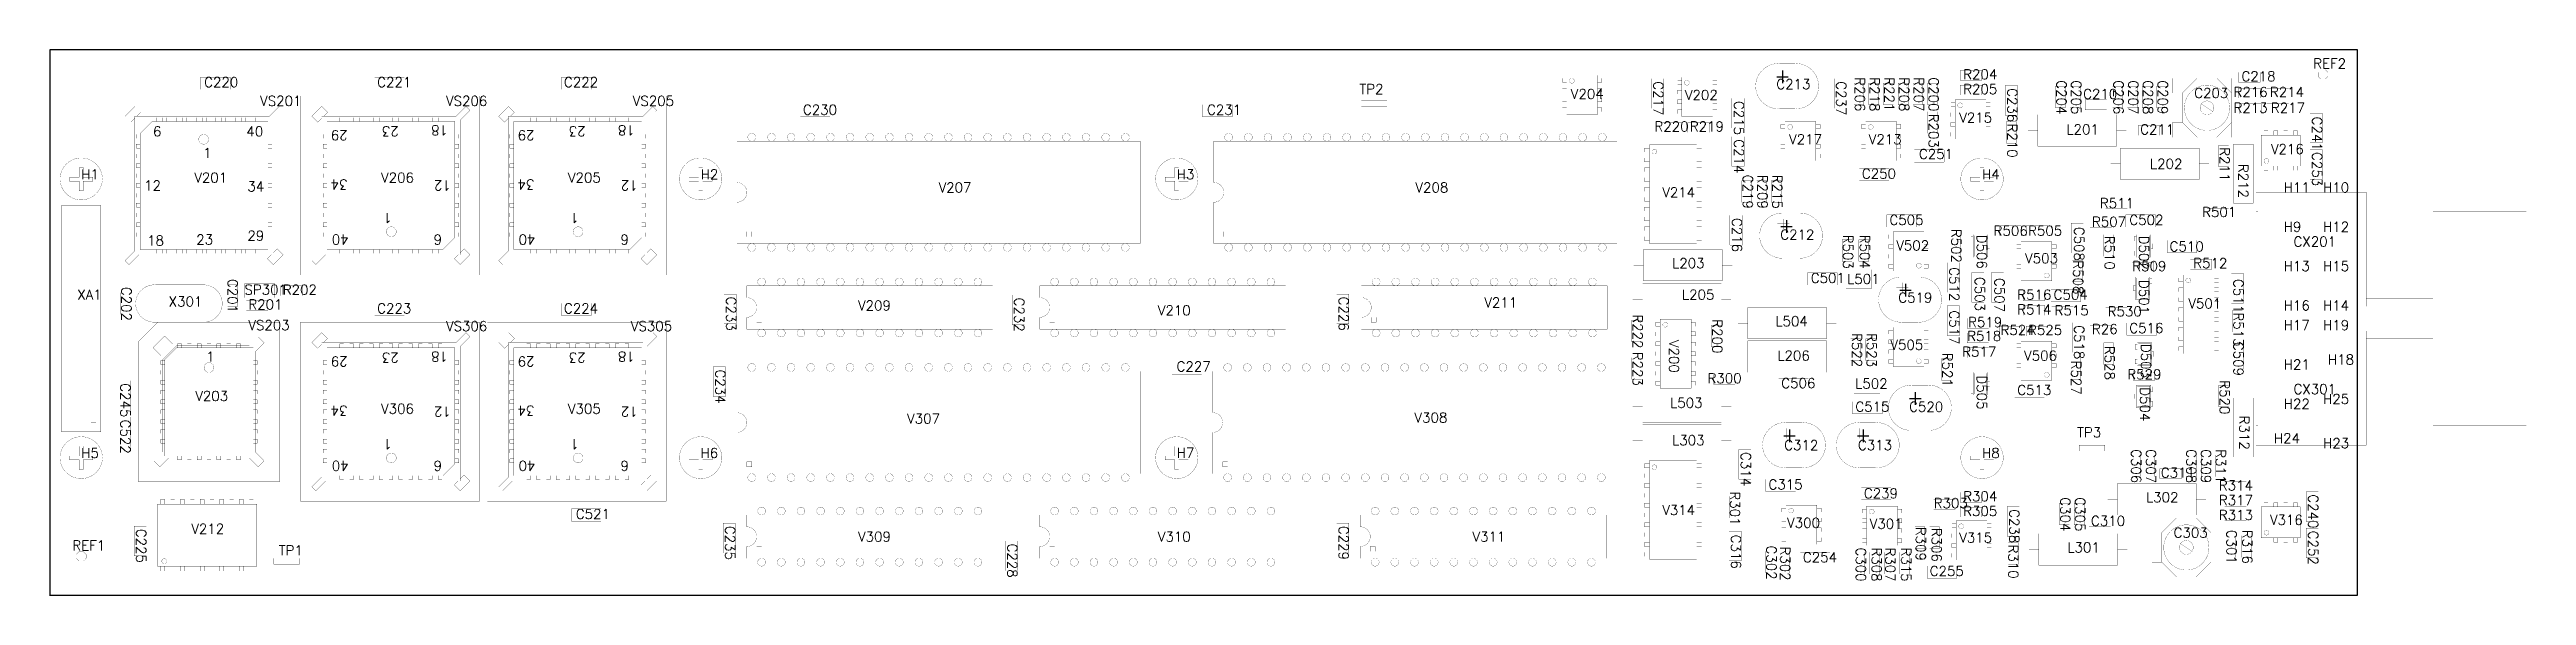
# Model space of a CAD drawing. Extents: x 2.2 to 14.8, y 5.5 to 8.3.
import ezdxf

# ---------------------------------------------------------------- set-up
doc = ezdxf.new("R2010")
doc.units = 0
doc.header["$LTSCALE"] = 25
doc.layers.get('0').update_dxf_attribs({"linetype": 'CONTINUOUS'})
for name, color, linetype in [('BOARD-OUTLINE', 1, 'CONTINUOUS'), ('COMP-MIN-OUTLINE-WIDTH-1', 1, 'CONTINUOUS'), ('COMP-MIN-OUTLINE-WIDTH-2', 1, 'CONTINUOUS'), ('COMP-MIN-TEXT-WIDTH-0', 1, 'CONTINUOUS'), ('COMP-MIN-TEXT-WIDTH-1', 1, 'CONTINUOUS'), ('COMPONENT-NAME-MIN', 1, 'CONTINUOUS')]:
    doc.layers.add(name, color=color, linetype=linetype)
doc.styles.get("Standard").update_dxf_attribs({"font": 'simplex'})

msp = doc.modelspace()

# ---------------------------------------------------------------- texts
at = {"layer": 'COMPONENT-NAME-MIN'}
for s, p in [('REF2', (13.75, 8.18)), ('C220', (3.025, 8.085)), ('C221', (3.905, 8.085)), ('C222', (4.855, 8.085)), ('TP2', (8.9, 8.05)), ('V204', (9.975, 8.025)), ('V202', (10.555, 8.02)), ('C213', (11.02, 8.075)), ('R204', (11.97, 8.125)), ('R205', (11.97, 8.05)), ('C210', (12.58, 8.025)), ('C203', (13.145, 8.03)), ('R216', (13.345, 8.035)), ('C218', (13.385, 8.115)), ('R214', (13.53, 8.035)), ('VS201', (3.31, 7.99)), ('VS206', (4.255, 7.99)), ('VS205', (5.205, 7.99)), ('C230', (6.07, 7.945)), ('C231', (8.125, 7.945)), ('V215', (11.95, 7.905)), ('R213', (13.345, 7.955)), ('R217', (13.535, 7.955)), ('R220', (10.4, 7.86)), ('R219', (10.58, 7.86)), ('V217', (11.085, 7.795)), ('V213', (11.49, 7.795)), ('L201', (12.495, 7.845)), ('C211', (12.87, 7.845)), ('C251', (11.745, 7.72)), ('L202', (12.92, 7.67)), ('V216', (13.535, 7.745)), ('H1', (2.4, 7.617)), ('V201', (2.975, 7.6)), ('V206', (3.925, 7.6)), ('V205', (4.875, 7.6)), ('H2', (5.55, 7.617)), ('V207', (6.76, 7.55)), ('H3', (7.971, 7.617)), ('V208', (9.185, 7.55)), ('V214', (10.44, 7.525)), ('C250', (11.455, 7.62)), ('H4', (12.066, 7.617)), ('H11', (13.6, 7.55)), ('H10', (13.8, 7.55)), ('C505', (11.595, 7.385)), ('R511', (12.665, 7.47)), ('C502', (12.815, 7.385)), ('R501', (13.185, 7.425)), ('C212', (11.04, 7.31)), ('R506', (12.125, 7.33)), ('R505', (12.3, 7.33)), ('R507', (12.625, 7.375)), ('H9', (13.6, 7.35)), ('CX201', (13.65, 7.275)), ('H12', (13.8, 7.35)), ('L203', (10.49, 7.165)), ('V502', (11.63, 7.255)), ('V503', (12.285, 7.19)), ('R509', (12.83, 7.15)), ('C510', (13.02, 7.25)), ('R512', (13.14, 7.165)), ('H13', (13.6, 7.15)), ('H15', (13.8, 7.15)), ('XA1', (2.38, 7.005)), ('SP301', (3.23, 7.03)), ('R202', (3.425, 7.03)), ('L205', (10.54, 7.005)), ('C501', (11.195, 7.09)), ('L501', (11.38, 7.085)), ('R516', (12.245, 7.005)), ('C504', (12.43, 7.005)), ('X301', (2.845, 6.97)), ('R201', (3.25, 6.955)), ('C223', (3.905, 6.935)), ('C224', (4.855, 6.935)), ('V209', (6.35, 6.95)), ('V210', (7.875, 6.925)), ('V211', (9.535, 6.965)), ('C519', (11.64, 6.99)), ('R514', (12.245, 6.93)), ('R515', (12.435, 6.925)), ('R530', (12.705, 6.92)), ('V501', (13.115, 6.96)), ('H16', (13.6, 6.95)), ('H14', (13.8, 6.95)), ('VS203', (3.25, 6.85)), ('VS306', (4.255, 6.845)), ('VS305', (5.195, 6.845)), ('L504', (11.015, 6.87)), ('R518', (11.99, 6.795)), ('R519', (11.995, 6.865)), ('R524', (12.16, 6.825)), ('R525', (12.3, 6.825)), ('R26', (12.625, 6.83)), ('C516', (12.815, 6.835)), ('H17', (13.6, 6.85)), ('H19', (13.8, 6.85)), ('C227', (7.97, 6.64)), ('L206', (11.025, 6.695)), ('V505', (11.6, 6.75)), ('R517', (11.965, 6.715)), ('V506', (12.28, 6.695)), ('H21', (13.6, 6.65)), ('H18', (13.825, 6.675)), ('R300', (10.67, 6.58)), ('C506', (11.045, 6.555)), ('L502', (11.421, 6.553)), ('C513', (12.245, 6.52)), ('R529', (12.805, 6.6)), ('CX301', (13.65, 6.525)), ('V203', (2.98, 6.49)), ('V306', (3.925, 6.425)), ('V305', (4.875, 6.425)), ('V307', (6.6, 6.375)), ('V308', (9.18, 6.38)), ('L503', (10.48, 6.455)), ('C515', (11.422, 6.436)), ('C520', (11.695, 6.435)), ('H22', (13.6, 6.45)), ('H25', (13.8, 6.475)), ('L303', (10.49, 6.265)), ('TP3', (12.55, 6.305)), ('H24', (13.55, 6.275)), ('H23', (13.8, 6.25)), ('H5', (2.4, 6.2)), ('H6', (5.549, 6.2)), ('H7', (7.971, 6.201)), ('C312', (11.06, 6.24)), ('C313', (11.435, 6.24)), ('H8', (12.066, 6.2)), ('C315', (10.98, 6.04)), ('C311', (12.975, 6.1)), ('R314', (13.27, 6.035)), ('C521', (4.915, 5.89)), ('V314', (10.44, 5.91)), ('C239', (11.465, 5.995)), ('R303', (11.82, 5.945)), ('R304', (11.97, 5.98)), ('R305', (11.97, 5.905)), ('L302', (12.9, 5.975)), ('R317', (13.27, 5.96)), ('R313', (13.27, 5.885)), ('V212', (2.96, 5.815)), ('V309', (6.35, 5.775)), ('V310', (7.875, 5.775)), ('V311', (9.475, 5.775)), ('V300', (11.075, 5.845)), ('V301', (11.495, 5.84)), ('V315', (11.95, 5.77)), ('C310', (12.62, 5.855)), ('C303', (13.04, 5.795)), ('V316', (13.53, 5.86)), ('REF1', (2.355, 5.73)), ('TP1', (3.405, 5.705)), ('C254', (11.155, 5.67)), ('L301', (12.5, 5.72)), ('C255', (11.8, 5.6))]:
    msp.add_text(s, height=0.05, dxfattribs=at).set_placement(p)
for s, p in [('C217', (10.395, 8.115)), ('C237', (11.325, 8.115)), ('R206', (11.42, 8.135)), ('R218', (11.495, 8.135)), ('R221', (11.57, 8.135)), ('R208', (11.645, 8.135)), ('R207', (11.72, 8.135)), ('C200', (11.795, 8.135)), ('C236', (12.195, 8.08)), ('C204', (12.445, 8.12)), ('C205', (12.52, 8.12)), ('C206', (12.735, 8.12)), ('C207', (12.81, 8.12)), ('C208', (12.885, 8.12)), ('C209', (12.96, 8.12)), ('C215', (10.805, 8.015)), ('R203', (11.795, 7.95)), ('C214', (10.805, 7.82)), ('R210', (12.195, 7.9)), ('C241', (13.745, 7.935)), ('R211', (13.275, 7.78)), ('R212', (13.37, 7.695)), ('C253', (13.745, 7.755)), ('C219', (10.85, 7.64)), ('R209', (10.925, 7.64)), ('R215', (11, 7.64)), ('C216', (10.795, 7.42)), ('R503', (11.36, 7.335)), ('R504', (11.445, 7.335)), ('R502', (11.91, 7.365)), ('D506', (12.04, 7.335)), ('C508', (12.535, 7.375)), ('R510', (12.69, 7.33)), ('D502', (12.865, 7.33)), ('R508', (12.53, 7.205)), ('C202', (2.605, 7.07)), ('C201', (3.145, 7.11)), ('C512', (11.9, 7.17)), ('C503', (12.03, 7.12)), ('C507', (12.13, 7.115)), ('D501', (12.865, 7.105)), ('C511', (13.345, 7.11)), ('C233', (5.68, 7.02)), ('C232', (7.145, 7.015)), ('C226', (8.795, 7.02)), ('C517', (11.9, 6.95)), ('R513', (13.345, 6.94)), ('R222', (10.29, 6.93)), ('R200', (10.695, 6.905)), ('R522', (11.405, 6.835)), ('R523', (11.48, 6.835)), ('C518', (12.535, 6.875)), ('R223', (10.29, 6.74)), ('V200', (10.475, 6.8)), ('R521', (11.865, 6.735)), ('R527', (12.52, 6.695)), ('R528', (12.69, 6.77)), ('D503', (12.875, 6.78)), ('C509', (13.345, 6.79)), ('C245', (2.6, 6.58)), ('C234', (5.625, 6.65)), ('D505', (12.04, 6.62)), ('D504', (12.87, 6.56)), ('R520', (13.275, 6.595)), ('C522', (2.6, 6.395)), ('R312', (13.375, 6.415)), ('C314', (10.84, 6.23)), ('C306', (12.825, 6.245)), ('C307', (12.9, 6.245)), ('C308', (13.105, 6.245)), ('C309', (13.18, 6.245)), ('R311', (13.255, 6.245)), ('R301', (10.785, 6.03)), ('C238', (12.205, 5.94)), ('C304', (12.465, 6)), ('C305', (12.54, 6)), ('C240', (13.725, 6.015)), ('C225', (2.68, 5.84)), ('C235', (5.675, 5.855)), ('C229', (8.795, 5.855)), ('C316', (10.79, 5.81)), ('R309', (11.73, 5.85)), ('R306', (11.81, 5.845)), ('C301', (13.31, 5.835)), ('R316', (13.39, 5.835)), ('C252', (13.725, 5.83)), ('C228', (7.11, 5.765)), ('C302', (10.97, 5.755)), ('R302', (11.04, 5.75)), ('C300', (11.425, 5.745)), ('R308', (11.505, 5.745)), ('R307', (11.575, 5.745)), ('R315', (11.655, 5.745)), ('R310', (12.2, 5.76))]:
    msp.add_text(s, height=0.05, rotation=270, dxfattribs=at).set_placement(p)

# ---------------------------------------------------------------- blocks, each defined once
blk = doc.blocks.new('DISC')
at = {"const_width": 0.5}
blk.add_lwpolyline([(0, 0.25, 1), (0, -0.25, 1)], format="xyb", close=True, dxfattribs=at)
blk = doc.blocks.new('174', base_point=(1.02, 1.03))
at = {"layer": 'COMP-MIN-OUTLINE-WIDTH-2', "const_width": 0.001}
for points in [[(1.005, 1.055), (1.115, 1.055)], [(1.005, 1.005), (1.005, 1.055)], [(1.115, 1.055), (1.115, 1.005)], [(1.115, 1.005), (1.005, 1.005)]]:
    blk.add_lwpolyline(points, dxfattribs=at)
at = {"layer": 'COMP-MIN-OUTLINE-WIDTH-2', "xscale": 0.001, "yscale": 0.001}
for p in [(1.005, 1.055), (1.005, 1.055), (1.115, 1.055), (1.005, 1.005), (1.115, 1.005)]:
    blk.add_blockref('DISC', p, dxfattribs=at)
blk = doc.blocks.new('218', base_point=(2.075, 2.125))
at = {"layer": 'COMP-MIN-OUTLINE-WIDTH-1', "const_width": 0.001}
for points in [[(2.075, 2.2), (2.15, 2.275)], [(2.325, 2.2), (2.25, 2.275)], [(2.075, 2.05), (2.15, 1.975)], [(2.25, 1.975), (2.325, 2.05)]]:
    blk.add_lwpolyline(points, dxfattribs=at)
at = {"layer": 'COMP-MIN-OUTLINE-WIDTH-2', "const_width": 0.001}
for points in [[(2.325, 2.275), (2.025, 2.275)], [(2.025, 2.275), (2.025, 2.2)], [(2.325, 1.975), (2.325, 2.275)], [(2.025, 2.2), (2.075, 2.2)], [(2.075, 2.2), (2.075, 2.05)], [(2.17, 2.145), (2.23, 2.105)], [(2.075, 2.05), (2.025, 2.05)], [(2.025, 2.05), (2.025, 1.975)], [(2.025, 1.975), (2.325, 1.975)]]:
    blk.add_lwpolyline(points, dxfattribs=at)
for points in [[(2.315, 2.125, 1), (2.085, 2.125)], [(2.2, 2.16, 1), (2.2, 2.09, 1)], [(2.2, 2.09, 1), (2.2, 2.16)], [(2.085, 2.125, 1), (2.315, 2.125, 1)]]:
    blk.add_lwpolyline(points, format="xyb", dxfattribs=at)
at = {"layer": 'COMP-MIN-OUTLINE-WIDTH-1', "xscale": 0.001, "yscale": 0.001}
for p in [(2.15, 2.275), (2.25, 2.275), (2.075, 2.2), (2.325, 2.2), (2.075, 2.05), (2.325, 2.05), (2.15, 1.975), (2.25, 1.975)]:
    blk.add_blockref('DISC', p, dxfattribs=at)
at = {"layer": 'COMP-MIN-OUTLINE-WIDTH-2', "xscale": 0.001, "yscale": 0.001}
for p in [(2.025, 2.275), (2.325, 2.275), (2.025, 2.2), (2.075, 2.2), (2.17, 2.145), (2.2, 2.16), (2.2, 2.16), (2.025, 2.05), (2.075, 2.05), (2.085, 2.125), (2.085, 2.125), (2.2, 2.09), (2.23, 2.105), (2.315, 2.125), (2.025, 1.975), (2.025, 1.975), (2.325, 1.975)]:
    blk.add_blockref('DISC', p, dxfattribs=at)
blk = doc.blocks.new('316', base_point=(2.075, 2.125))
at = {"layer": 'COMP-MIN-OUTLINE-WIDTH-1', "const_width": 0.001}
for points in [[(2.13, 2.24, 1), (2.13, 2.01)], [(2.22, 2.24, -1), (2.22, 2.01)]]:
    blk.add_lwpolyline(points, format="xyb", dxfattribs=at)
for points in [[(2.105, 2.185), (2.165, 2.185)], [(2.135, 2.24), (2.215, 2.24)], [(2.135, 2.21), (2.135, 2.16)], [(2.135, 2.01), (2.215, 2.01)]]:
    blk.add_lwpolyline(points, dxfattribs=at)
at = {"layer": 'COMP-MIN-OUTLINE-WIDTH-1', "xscale": 0.001, "yscale": 0.001}
for p in [(2.105, 2.185), (2.13, 2.24), (2.135, 2.24), (2.135, 2.21), (2.135, 2.16), (2.165, 2.185), (2.215, 2.24), (2.22, 2.24), (2.13, 2.01), (2.135, 2.01), (2.215, 2.01), (2.22, 2.01)]:
    blk.add_blockref('DISC', p, dxfattribs=at)
at = {"layer": 'COMP-MIN-TEXT-WIDTH-1'}
blk.add_text('+', height=0.075, dxfattribs=at).set_placement((2.11, 2.14))
blk = doc.blocks.new('385', base_point=(1.025, 1.025))
at = {"layer": 'COMP-MIN-OUTLINE-WIDTH-2', "const_width": 0.001}
for points in [[(1.007, 1.056), (1.158, 1.056)], [(1.007, 0.994), (1.007, 1.056)], [(1.158, 1.056), (1.158, 0.994)], [(1.158, 0.994), (1.007, 0.994)]]:
    blk.add_lwpolyline(points, dxfattribs=at)
at = {"layer": 'COMP-MIN-OUTLINE-WIDTH-2', "xscale": 0.001, "yscale": 0.001}
for p in [(1.007, 1.056), (1.007, 1.056), (1.158, 1.056), (1.007, 0.994), (1.158, 0.994)]:
    blk.add_blockref('DISC', p, dxfattribs=at)
blk = doc.blocks.new('72', base_point=(2.1, 2.25))
at = {"layer": 'COMP-MIN-OUTLINE-WIDTH-1', "const_width": 0.001}
for points in [[(2.11, 2.9), (2.11, 3.375)], [(2.11, 3.375), (2.49, 3.375)], [(2.49, 3.375), (2.49, 2.9)], [(2.05, 2.56), (2.05, 2.9)], [(2.05, 2.9), (2.55, 2.9)], [(2.55, 2.9), (2.55, 2.56)], [(2.01, 2), (2.01, 2.56)], [(2.01, 2.56), (2.59, 2.56)], [(2.59, 2.56), (2.59, 2)], [(2.11, 2), (2.01, 2)], [(2.49, 2.01), (2.11, 2.01)], [(2.11, 2.01), (2.11, 2)], [(2.49, 2), (2.49, 2.01)], [(2.59, 2), (2.49, 2)]]:
    blk.add_lwpolyline(points, dxfattribs=at)
at = {"layer": 'COMP-MIN-OUTLINE-WIDTH-1', "xscale": 0.001, "yscale": 0.001}
for p in [(2.11, 3.375), (2.49, 3.375), (2.05, 2.9), (2.11, 2.9), (2.49, 2.9), (2.55, 2.9), (2.01, 2.56), (2.05, 2.56), (2.55, 2.56), (2.59, 2.56), (2.59, 2.56), (2.01, 2), (2.11, 2.01), (2.11, 2), (2.49, 2.01), (2.49, 2), (2.59, 2)]:
    blk.add_blockref('DISC', p, dxfattribs=at)
blk = doc.blocks.new('429', base_point=(1.02, 1.105))
at = {"layer": 'COMP-MIN-OUTLINE-WIDTH-2', "const_width": 0.001}
for points in [[(1, 1.099), (1.115, 1.099)], [(1, 1.026), (1, 1.099)], [(1.115, 1.026), (1, 1.026)], [(1.005, 1.094), (1.005, 1.031)], [(1.11, 1.094), (1.005, 1.094)], [(1.005, 1.031), (1.11, 1.031)], [(1.008, 1.099), (1.008, 1.11)], [(1.008, 1.11), (1.032, 1.11)], [(1.032, 1.11), (1.032, 1.099)], [(1.045, 1.026), (1.045, 1.015)], [(1.045, 1.015), (1.069, 1.015)], [(1.069, 1.015), (1.069, 1.026)], [(1.083, 1.099), (1.083, 1.11)], [(1.083, 1.11), (1.107, 1.11)], [(1.107, 1.11), (1.107, 1.099)], [(1.11, 1.031), (1.11, 1.094)], [(1.115, 1.099), (1.115, 1.026)]]:
    blk.add_lwpolyline(points, dxfattribs=at)
at = {"layer": 'COMP-MIN-OUTLINE-WIDTH-2', "xscale": 0.001, "yscale": 0.001}
for p in [(1, 1.099), (1, 1.099), (1, 1.026), (1.005, 1.094), (1.005, 1.094), (1.005, 1.031), (1.008, 1.11), (1.008, 1.099), (1.032, 1.11), (1.032, 1.099), (1.045, 1.026), (1.045, 1.015), (1.069, 1.026), (1.069, 1.015), (1.083, 1.11), (1.083, 1.099), (1.107, 1.11), (1.107, 1.099), (1.11, 1.094), (1.11, 1.031), (1.115, 1.099), (1.115, 1.026)]:
    blk.add_blockref('DISC', p, dxfattribs=at)
blk = doc.blocks.new('0', base_point=(2.075, 2.075))
at = {"layer": 'COMP-MIN-OUTLINE-WIDTH-1', "const_width": 0.001}
for points in [[(2.183, 2.075, 1), (1.967, 2.075)], [(1.967, 2.075, 0.973), (2.183, 2.075, 1)]]:
    blk.add_lwpolyline(points, format="xyb", dxfattribs=at)
for points in [[(2.016, 2.085), (2.016, 2.065)], [(2.065, 2.085), (2.016, 2.085)], [(2.016, 2.065), (2.065, 2.065)], [(2.085, 2.134), (2.065, 2.134)], [(2.065, 2.134), (2.065, 2.085)], [(2.065, 2.065), (2.065, 2.016)], [(2.065, 2.016), (2.085, 2.016)], [(2.085, 2.085), (2.085, 2.134)], [(2.134, 2.085), (2.085, 2.085)], [(2.085, 2.016), (2.085, 2.065)], [(2.085, 2.065), (2.134, 2.065)], [(2.134, 2.065), (2.134, 2.085)]]:
    blk.add_lwpolyline(points, dxfattribs=at)
at = {"layer": 'COMP-MIN-OUTLINE-WIDTH-1', "xscale": 0.001, "yscale": 0.001}
for p in [(1.967, 2.075), (1.967, 2.075), (2.016, 2.085), (2.016, 2.085), (2.016, 2.065), (2.065, 2.134), (2.065, 2.085), (2.065, 2.065), (2.065, 2.016), (2.085, 2.134), (2.085, 2.085), (2.085, 2.065), (2.085, 2.016), (2.134, 2.085), (2.134, 2.065), (2.183, 2.075)]:
    blk.add_blockref('DISC', p, dxfattribs=at)
blk = doc.blocks.new('543', base_point=(2.05, 2.05))
at = {"layer": 'COMP-MIN-OUTLINE-WIDTH-2', "const_width": 0.001}
for points in [[(2.05, 2.05), (2.1, 2.05)], [(2.1, 2.13), (2.1, 1.97)], [(2.5, 2.13), (2.1, 2.13)], [(2.5, 1.97), (2.5, 2.13)], [(2.5, 2.05), (2.55, 2.05)], [(2.1, 1.97), (2.5, 1.97)]]:
    blk.add_lwpolyline(points, dxfattribs=at)
at = {"layer": 'COMP-MIN-OUTLINE-WIDTH-2', "xscale": 0.001, "yscale": 0.001}
for p in [(2.05, 2.05), (2.1, 2.13), (2.1, 2.13), (2.1, 2.05), (2.5, 2.13), (2.5, 2.05), (2.55, 2.05), (2.1, 1.97), (2.5, 1.97)]:
    blk.add_blockref('DISC', p, dxfattribs=at)
blk = doc.blocks.new('590', base_point=(0.855, 1.045))
at = {"layer": 'COMP-MIN-OUTLINE-WIDTH-2', "const_width": 0.001}
for points in [[(0.849, 1.092), (0.981, 1.092)], [(0.849, 0.998), (0.849, 1.092)], [(0.981, 1.092), (0.981, 0.998)], [(0.981, 0.998), (0.849, 0.998)]]:
    blk.add_lwpolyline(points, dxfattribs=at)
at = {"layer": 'COMP-MIN-OUTLINE-WIDTH-2', "xscale": 0.001, "yscale": 0.001}
for p in [(0.849, 1.092), (0.849, 1.092), (0.981, 1.092), (0.849, 0.998), (0.981, 0.998)]:
    blk.add_blockref('DISC', p, dxfattribs=at)
blk = doc.blocks.new('634', base_point=(2.05, 2.05))
at = {"layer": 'COMP-MIN-OUTLINE-WIDTH-1', "const_width": 0.001}
for points in [[(2.05, 2.05), (2.1, 2.05)], [(2.1, 2.05), (2.1, 2.1)], [(2.1, 2.1), (2.4, 2.1)], [(2.1, 2.05), (2.1, 2)], [(2.4, 2.1), (2.4, 2.05)], [(2.4, 2.05), (2.445, 2.05)], [(2.4, 2), (2.4, 2.05)], [(2.1, 2), (2.4, 2)]]:
    blk.add_lwpolyline(points, dxfattribs=at)
at = {"layer": 'COMP-MIN-OUTLINE-WIDTH-1', "xscale": 0.001, "yscale": 0.001}
for p in [(2.05, 2.05), (2.1, 2.1), (2.1, 2.05), (2.1, 2.05), (2.4, 2.1), (2.4, 2.05), (2.4, 2.05), (2.445, 2.05), (2.1, 2), (2.4, 2)]:
    blk.add_blockref('DISC', p, dxfattribs=at)
blk = doc.blocks.new('5095', base_point=(2, 2))
at = {"layer": 'COMP-MIN-OUTLINE-WIDTH-1', "const_width": 0.001}
for points in [[(1.975, 2.01), (1.989, 2.024)], [(1.989, 2.024), (2.011, 2.024)], [(2.011, 2.024), (2.025, 2.01)], [(1.975, 1.99), (1.975, 2.01)], [(1.989, 1.976), (1.975, 1.99)], [(2.012, 1.976), (1.989, 1.976)], [(2.025, 1.99), (2.012, 1.976)], [(2.025, 2.01), (2.025, 1.99)]]:
    blk.add_lwpolyline(points, dxfattribs=at)
at = {"layer": 'COMP-MIN-OUTLINE-WIDTH-2', "const_width": 0.001}
for points in [[(1.989, 2.024), (1.975, 2.01)], [(2.011, 2.024), (1.989, 2.024)], [(2.025, 2.01), (2.011, 2.024)], [(1.975, 2.01), (1.975, 1.99)], [(1.975, 1.99), (1.989, 1.976)], [(1.989, 1.976), (2.012, 1.976)], [(2.012, 1.976), (2.025, 1.99)], [(2.025, 1.99), (2.025, 2.01)]]:
    blk.add_lwpolyline(points, dxfattribs=at)
at = {"layer": 'COMP-MIN-OUTLINE-WIDTH-1', "xscale": 0.001, "yscale": 0.001}
for p in [(1.989, 2.024), (2.011, 2.024), (1.975, 2.01), (1.975, 1.99), (1.975, 1.99), (1.989, 1.976), (2.012, 1.976), (2.025, 2.01), (2.025, 1.99)]:
    blk.add_blockref('DISC', p, dxfattribs=at)
at = {"layer": 'COMP-MIN-OUTLINE-WIDTH-2', "xscale": 0.001, "yscale": 0.001}
for p in [(1.989, 2.024), (2.011, 2.024), (1.975, 2.01), (1.975, 2.01), (1.975, 1.99), (1.989, 1.976), (2.012, 1.976), (2.025, 2.01), (2.025, 1.99)]:
    blk.add_blockref('DISC', p, dxfattribs=at)
blk = doc.blocks.new('693', base_point=(1.02, 1.03))
at = {"layer": 'COMP-MIN-OUTLINE-WIDTH-2', "const_width": 0.001}
for points in [[(0.995, 1.065), (1.15, 1.065)], [(0.995, 0.995), (0.995, 1.065)], [(1.15, 1.065), (1.15, 0.995)], [(1.15, 0.995), (0.995, 0.995)]]:
    blk.add_lwpolyline(points, dxfattribs=at)
at = {"layer": 'COMP-MIN-OUTLINE-WIDTH-2', "xscale": 0.001, "yscale": 0.001}
for p in [(0.995, 1.065), (0.995, 1.065), (1.15, 1.065), (0.995, 0.995), (1.15, 0.995)]:
    blk.add_blockref('DISC', p, dxfattribs=at)
blk = doc.blocks.new('5166', base_point=(2.075, 2.075))
at = {"layer": 'COMP-MIN-OUTLINE-WIDTH-2', "const_width": 0.001}
for points in [[(2.01, 2.09), (2.01, 2.06)], [(2.14, 2.09), (2.01, 2.09)], [(2.01, 2.06), (2.14, 2.06)], [(2.14, 2.06), (2.14, 2.09)]]:
    blk.add_lwpolyline(points, dxfattribs=at)
at = {"layer": 'COMP-MIN-OUTLINE-WIDTH-2', "xscale": 0.001, "yscale": 0.001}
for p in [(2.01, 2.09), (2.01, 2.09), (2.01, 2.06), (2.14, 2.09), (2.14, 2.06)]:
    blk.add_blockref('DISC', p, dxfattribs=at)
blk = doc.blocks.new('838', base_point=(1.025, 1.04))
at = {"layer": 'COMP-MIN-OUTLINE-WIDTH-1', "const_width": 0.001}
blk.add_lwpolyline([(1, 1.054), (1.35, 1.054)], dxfattribs=at)
for points in [[(1.04, 1.08, 1), (1.015, 1.08)], [(1.015, 1.08, 0.965), (1.04, 1.08, 1)]]:
    blk.add_lwpolyline(points, format="xyb", dxfattribs=at)
at = {"layer": 'COMP-MIN-OUTLINE-WIDTH-2', "const_width": 0.001}
for points in [[(1, 1.212), (1.35, 1.212)], [(1, 1.212), (1, 1.054)], [(1.016, 1.212), (1.016, 1.234)], [(1.016, 1.234), (1.036, 1.234)], [(1.036, 1.234), (1.036, 1.212)], [(1.064, 1.212), (1.064, 1.234)], [(1.064, 1.234), (1.084, 1.234)], [(1.084, 1.234), (1.084, 1.212)], [(1.116, 1.212), (1.116, 1.234)], [(1.116, 1.234), (1.136, 1.234)], [(1.136, 1.234), (1.136, 1.212)], [(1.166, 1.212), (1.166, 1.234)], [(1.166, 1.234), (1.186, 1.234)], [(1.166, 1.212), (1.166, 1.234)], [(1.166, 1.234), (1.186, 1.234)], [(1.186, 1.234), (1.186, 1.212)], [(1.186, 1.234), (1.186, 1.212)], [(1.216, 1.212), (1.216, 1.234)], [(1.216, 1.234), (1.236, 1.234)], [(1.236, 1.234), (1.236, 1.212)], [(1.266, 1.212), (1.266, 1.234)], [(1.266, 1.234), (1.286, 1.234)], [(1.286, 1.234), (1.286, 1.212)], [(1.316, 1.212), (1.316, 1.234)], [(1.316, 1.234), (1.336, 1.234)], [(1.336, 1.234), (1.336, 1.212)], [(1.35, 1.212), (1.35, 1.054)], [(1.015, 1.032), (1.015, 1.054)], [(1.035, 1.032), (1.015, 1.032)], [(1.035, 1.054), (1.035, 1.032)], [(1.065, 1.032), (1.065, 1.054)], [(1.085, 1.032), (1.065, 1.032)], [(1.085, 1.054), (1.085, 1.032)], [(1.115, 1.032), (1.115, 1.054)], [(1.135, 1.032), (1.115, 1.032)], [(1.135, 1.054), (1.135, 1.032)], [(1.165, 1.032), (1.165, 1.054)], [(1.185, 1.032), (1.165, 1.032)], [(1.185, 1.054), (1.185, 1.032)], [(1.215, 1.032), (1.215, 1.054)], [(1.235, 1.032), (1.215, 1.032)], [(1.235, 1.054), (1.235, 1.032)], [(1.265, 1.032), (1.265, 1.054)], [(1.285, 1.032), (1.265, 1.032)], [(1.285, 1.054), (1.285, 1.032)], [(1.315, 1.032), (1.315, 1.054)], [(1.335, 1.032), (1.315, 1.032)], [(1.335, 1.054), (1.335, 1.032)]]:
    blk.add_lwpolyline(points, dxfattribs=at)
at = {"layer": 'COMP-MIN-OUTLINE-WIDTH-1', "xscale": 0.001, "yscale": 0.001}
for p in [(1, 1.054), (1.015, 1.08), (1.015, 1.08), (1.04, 1.08), (1.35, 1.054)]:
    blk.add_blockref('DISC', p, dxfattribs=at)
at = {"layer": 'COMP-MIN-OUTLINE-WIDTH-2', "xscale": 0.001, "yscale": 0.001}
for p in [(1, 1.212), (1, 1.212), (1.016, 1.234), (1.016, 1.212), (1.036, 1.234), (1.036, 1.212), (1.064, 1.234), (1.064, 1.212), (1.084, 1.234), (1.084, 1.212), (1.116, 1.234), (1.116, 1.212), (1.136, 1.234), (1.136, 1.212), (1.166, 1.234), (1.166, 1.234), (1.166, 1.212), (1.166, 1.212), (1.186, 1.234), (1.186, 1.234), (1.186, 1.212), (1.186, 1.212), (1.216, 1.234), (1.216, 1.212), (1.236, 1.234), (1.236, 1.212), (1.266, 1.234), (1.266, 1.212), (1.286, 1.234), (1.286, 1.212), (1.316, 1.234), (1.316, 1.212), (1.336, 1.234), (1.336, 1.212), (1.35, 1.212), (1.35, 1.212), (1, 1.054), (1.015, 1.054), (1.015, 1.032), (1.035, 1.054), (1.035, 1.032), (1.065, 1.054), (1.065, 1.032), (1.085, 1.054), (1.085, 1.032), (1.115, 1.054), (1.115, 1.032), (1.135, 1.054), (1.135, 1.032), (1.165, 1.054), (1.165, 1.032), (1.185, 1.054), (1.185, 1.032), (1.215, 1.054), (1.215, 1.032), (1.235, 1.054), (1.235, 1.032), (1.265, 1.054), (1.265, 1.032), (1.285, 1.054), (1.285, 1.032), (1.315, 1.054), (1.315, 1.032), (1.335, 1.054), (1.335, 1.032), (1.35, 1.054)]:
    blk.add_blockref('DISC', p, dxfattribs=at)
blk = doc.blocks.new('1095', base_point=(1.2, 0.975))
at = {"layer": 'COMP-MIN-OUTLINE-WIDTH-1', "const_width": 0.001}
for points in [[(0.935, 1.3), (0.875, 1.24)], [(1.2, 1.3), (0.935, 1.3)], [(1.525, 1.3), (1.2, 1.3)], [(1.525, 0.65), (1.525, 1.3)], [(0.875, 1.24), (0.875, 0.65)], [(0.875, 0.65), (1.525, 0.65)]]:
    blk.add_lwpolyline(points, dxfattribs=at)
for points in [[(1.198, 1.235, 1), (1.198, 1.185, 1)], [(1.198, 1.185, 1), (1.198, 1.235)]]:
    blk.add_lwpolyline(points, format="xyb", dxfattribs=at)
at = {"layer": 'COMP-MIN-OUTLINE-WIDTH-2', "const_width": 0.001}
for points in [[(0.96, 1.32), (0.94, 1.32)], [(0.94, 1.32), (0.94, 1.3)], [(0.96, 1.3), (0.96, 1.32)], [(1.01, 1.32), (0.99, 1.32)], [(0.99, 1.32), (0.99, 1.3)], [(1.01, 1.3), (1.01, 1.32)], [(1.06, 1.32), (1.04, 1.32)], [(1.04, 1.32), (1.04, 1.3)], [(1.06, 1.3), (1.06, 1.32)], [(1.11, 1.32), (1.09, 1.32)], [(1.09, 1.32), (1.09, 1.3)], [(1.11, 1.3), (1.11, 1.32)], [(1.16, 1.32), (1.14, 1.32)], [(1.14, 1.32), (1.14, 1.3)], [(1.16, 1.3), (1.16, 1.32)], [(1.21, 1.32), (1.19, 1.32)], [(1.19, 1.32), (1.19, 1.3)], [(1.21, 1.3), (1.21, 1.32)], [(1.26, 1.32), (1.24, 1.32)], [(1.24, 1.32), (1.24, 1.3)], [(1.26, 1.3), (1.26, 1.32)], [(1.31, 1.32), (1.29, 1.32)], [(1.29, 1.32), (1.29, 1.3)], [(1.31, 1.3), (1.31, 1.32)], [(1.36, 1.32), (1.34, 1.32)], [(1.34, 1.32), (1.34, 1.3)], [(1.36, 1.3), (1.36, 1.32)], [(1.41, 1.32), (1.39, 1.32)], [(1.39, 1.32), (1.39, 1.3)], [(1.41, 1.3), (1.41, 1.32)], [(1.46, 1.32), (1.44, 1.32)], [(1.44, 1.32), (1.44, 1.3)], [(1.46, 1.3), (1.46, 1.32)], [(0.875, 1.235), (0.855, 1.235)], [(0.855, 1.235), (0.855, 1.215)], [(0.855, 1.215), (0.875, 1.215)], [(0.875, 1.185), (0.855, 1.185)], [(0.855, 1.185), (0.855, 1.165)], [(0.855, 1.165), (0.875, 1.165)], [(0.875, 1.135), (0.855, 1.135)], [(0.855, 1.135), (0.855, 1.115)], [(1.545, 1.235), (1.525, 1.235)], [(1.525, 1.215), (1.545, 1.215)], [(1.545, 1.185), (1.525, 1.185)], [(1.525, 1.165), (1.545, 1.165)], [(1.545, 1.135), (1.525, 1.135)], [(1.545, 1.215), (1.545, 1.235)], [(1.545, 1.165), (1.545, 1.185)], [(1.545, 1.115), (1.545, 1.135)], [(0.855, 1.115), (0.875, 1.115)], [(0.875, 1.085), (0.855, 1.085)], [(0.855, 1.085), (0.855, 1.065)], [(0.855, 1.065), (0.875, 1.065)], [(0.875, 1.035), (0.855, 1.035)], [(0.855, 1.035), (0.855, 1.015)], [(0.855, 1.015), (0.875, 1.015)], [(1.525, 1.115), (1.545, 1.115)], [(1.545, 1.085), (1.525, 1.085)], [(1.525, 1.065), (1.545, 1.065)], [(1.545, 1.035), (1.525, 1.035)], [(1.525, 1.015), (1.545, 1.015)], [(1.545, 1.065), (1.545, 1.085)], [(1.545, 1.015), (1.545, 1.035)], [(0.875, 0.985), (0.855, 0.985)], [(0.855, 0.985), (0.855, 0.965)], [(0.855, 0.965), (0.875, 0.965)], [(0.875, 0.935), (0.855, 0.935)], [(0.855, 0.935), (0.855, 0.915)], [(0.855, 0.915), (0.875, 0.915)], [(0.875, 0.885), (0.855, 0.885)], [(0.855, 0.885), (0.855, 0.865)], [(1.545, 0.985), (1.525, 0.985)], [(1.525, 0.965), (1.545, 0.965)], [(1.545, 0.935), (1.525, 0.935)], [(1.525, 0.915), (1.545, 0.915)], [(1.545, 0.885), (1.525, 0.885)], [(1.545, 0.965), (1.545, 0.985)], [(1.545, 0.915), (1.545, 0.935)], [(1.545, 0.865), (1.545, 0.885)], [(0.855, 0.865), (0.875, 0.865)], [(0.875, 0.835), (0.855, 0.835)], [(0.855, 0.835), (0.855, 0.815)], [(0.855, 0.815), (0.875, 0.815)], [(0.875, 0.785), (0.855, 0.785)], [(0.855, 0.785), (0.855, 0.765)], [(0.855, 0.765), (0.875, 0.765)], [(1.525, 0.865), (1.545, 0.865)], [(1.545, 0.835), (1.525, 0.835)], [(1.525, 0.815), (1.545, 0.815)], [(1.545, 0.785), (1.525, 0.785)], [(1.525, 0.765), (1.545, 0.765)], [(1.545, 0.815), (1.545, 0.835)], [(1.545, 0.765), (1.545, 0.785)], [(0.875, 0.735), (0.855, 0.735)], [(0.855, 0.735), (0.855, 0.715)], [(0.855, 0.715), (0.875, 0.715)], [(0.94, 0.65), (0.94, 0.63)], [(0.94, 0.63), (0.96, 0.63)], [(0.96, 0.63), (0.96, 0.65)], [(0.99, 0.65), (0.99, 0.63)], [(0.99, 0.63), (1.01, 0.63)], [(1.01, 0.63), (1.01, 0.65)], [(1.04, 0.65), (1.04, 0.63)], [(1.04, 0.63), (1.06, 0.63)], [(1.06, 0.63), (1.06, 0.65)], [(1.09, 0.65), (1.09, 0.63)], [(1.09, 0.63), (1.11, 0.63)], [(1.11, 0.63), (1.11, 0.65)], [(1.14, 0.65), (1.14, 0.63)], [(1.14, 0.63), (1.16, 0.63)], [(1.16, 0.63), (1.16, 0.65)], [(1.19, 0.65), (1.19, 0.63)], [(1.19, 0.63), (1.21, 0.63)], [(1.21, 0.63), (1.21, 0.65)], [(1.24, 0.65), (1.24, 0.63)], [(1.24, 0.63), (1.26, 0.63)], [(1.26, 0.63), (1.26, 0.65)], [(1.29, 0.65), (1.29, 0.63)], [(1.29, 0.63), (1.31, 0.63)], [(1.31, 0.63), (1.31, 0.65)], [(1.34, 0.65), (1.34, 0.63)], [(1.34, 0.63), (1.36, 0.63)], [(1.36, 0.63), (1.36, 0.65)], [(1.39, 0.65), (1.39, 0.63)], [(1.39, 0.63), (1.41, 0.63)], [(1.41, 0.63), (1.41, 0.65)], [(1.44, 0.65), (1.44, 0.63)], [(1.44, 0.63), (1.46, 0.63)], [(1.46, 0.63), (1.46, 0.65)], [(1.545, 0.735), (1.525, 0.735)], [(1.525, 0.715), (1.545, 0.715)], [(1.545, 0.715), (1.545, 0.735)]]:
    blk.add_lwpolyline(points, dxfattribs=at)
at = {"layer": 'COMP-MIN-OUTLINE-WIDTH-1', "xscale": 0.001, "yscale": 0.001}
for p in [(0.935, 1.3), (1.2, 1.3), (1.2, 1.3), (1.525, 1.3), (0.875, 1.24), (1.198, 1.235), (1.198, 1.235), (1.198, 1.185), (0.875, 0.65), (1.525, 0.65)]:
    blk.add_blockref('DISC', p, dxfattribs=at)
at = {"layer": 'COMP-MIN-OUTLINE-WIDTH-2', "xscale": 0.001, "yscale": 0.001}
for p in [(0.94, 1.32), (0.94, 1.3), (0.96, 1.32), (0.96, 1.3), (0.99, 1.32), (0.99, 1.3), (1.01, 1.32), (1.01, 1.3), (1.04, 1.32), (1.04, 1.3), (1.06, 1.32), (1.06, 1.3), (1.09, 1.32), (1.09, 1.3), (1.11, 1.32), (1.11, 1.3), (1.14, 1.32), (1.14, 1.3), (1.16, 1.32), (1.16, 1.3), (1.19, 1.32), (1.19, 1.3), (1.21, 1.32), (1.21, 1.3), (1.24, 1.32), (1.24, 1.3), (1.26, 1.32), (1.26, 1.3), (1.29, 1.32), (1.29, 1.3), (1.31, 1.32), (1.31, 1.3), (1.34, 1.32), (1.34, 1.3), (1.36, 1.32), (1.36, 1.3), (1.39, 1.32), (1.39, 1.3), (1.41, 1.32), (1.41, 1.3), (1.44, 1.32), (1.44, 1.3), (1.46, 1.32), (1.46, 1.3), (0.855, 1.235), (0.855, 1.215), (0.855, 1.185), (0.855, 1.165), (0.855, 1.135), (0.875, 1.235), (0.875, 1.215), (0.875, 1.185), (0.875, 1.165), (0.875, 1.135), (1.525, 1.235), (1.525, 1.215), (1.525, 1.185), (1.525, 1.165), (1.525, 1.135), (1.545, 1.235), (1.545, 1.215), (1.545, 1.185), (1.545, 1.165), (1.545, 1.135), (0.855, 1.115), (0.855, 1.085), (0.855, 1.065), (0.855, 1.035), (0.855, 1.015), (0.875, 1.115), (0.875, 1.085), (0.875, 1.065), (0.875, 1.035), (0.875, 1.015), (1.525, 1.115), (1.525, 1.085), (1.525, 1.065), (1.525, 1.035), (1.525, 1.015), (1.545, 1.115), (1.545, 1.085), (1.545, 1.065), (1.545, 1.035), (1.545, 1.015), (0.855, 0.985), (0.855, 0.965), (0.855, 0.935), (0.855, 0.915), (0.855, 0.885), (0.875, 0.985), (0.875, 0.965), (0.875, 0.935), (0.875, 0.915), (0.875, 0.885), (1.525, 0.985), (1.525, 0.965), (1.525, 0.935), (1.525, 0.915), (1.525, 0.885), (1.545, 0.985), (1.545, 0.965), (1.545, 0.935), (1.545, 0.915), (1.545, 0.885), (0.855, 0.865), (0.855, 0.835), (0.855, 0.815), (0.855, 0.785), (0.855, 0.765), (0.875, 0.865), (0.875, 0.835), (0.875, 0.815), (0.875, 0.785), (0.875, 0.765), (1.525, 0.865), (1.525, 0.835), (1.525, 0.815), (1.525, 0.785), (1.525, 0.765), (1.545, 0.865), (1.545, 0.835), (1.545, 0.815), (1.545, 0.785), (1.545, 0.765), (0.855, 0.735), (0.855, 0.715), (0.875, 0.735), (0.875, 0.715), (0.94, 0.65), (0.94, 0.63), (0.96, 0.65), (0.96, 0.63), (0.99, 0.65), (0.99, 0.63), (1.01, 0.65), (1.01, 0.63), (1.04, 0.65), (1.04, 0.63), (1.06, 0.65), (1.06, 0.63), (1.09, 0.65), (1.09, 0.63), (1.11, 0.65), (1.11, 0.63), (1.14, 0.65), (1.14, 0.63), (1.16, 0.65), (1.16, 0.63), (1.19, 0.65), (1.19, 0.63), (1.21, 0.65), (1.21, 0.63), (1.24, 0.65), (1.24, 0.63), (1.26, 0.65), (1.26, 0.63), (1.29, 0.65), (1.29, 0.63), (1.31, 0.65), (1.31, 0.63), (1.34, 0.65), (1.34, 0.63), (1.36, 0.65), (1.36, 0.63), (1.39, 0.65), (1.39, 0.63), (1.41, 0.65), (1.41, 0.63), (1.44, 0.65), (1.44, 0.63), (1.46, 0.65), (1.46, 0.63), (1.525, 0.735), (1.525, 0.715), (1.545, 0.735), (1.545, 0.715)]:
    blk.add_blockref('DISC', p, dxfattribs=at)
at = {"layer": 'COMP-MIN-TEXT-WIDTH-0'}
for s, p in [('6', (0.94, 1.225)), ('40', (1.415, 1.225)), ('1', (1.195, 1.115)), ('12', (0.895, 0.95)), ('34', (1.42, 0.945)), ('18', (0.91, 0.67)), ('23', (1.16, 0.675)), ('29', (1.42, 0.695))]:
    blk.add_text(s, height=0.05, dxfattribs=at).set_placement(p)
blk = doc.blocks.new('1838', base_point=(1.025, 1.04))
at = {"layer": 'COMP-MIN-OUTLINE-WIDTH-1', "const_width": 0.001}
for points in [[(1, 1.211), (1.199, 1.211)], [(1, 1.054), (1, 1.211)], [(1.199, 1.211), (1.199, 1.054)], [(1.199, 1.054), (1, 1.054)]]:
    blk.add_lwpolyline(points, dxfattribs=at)
for points in [[(1.04, 1.08, 1), (1.015, 1.08)], [(1.015, 1.08, 1), (1.04, 1.08, 1)]]:
    blk.add_lwpolyline(points, format="xyb", dxfattribs=at)
at = {"layer": 'COMP-MIN-OUTLINE-WIDTH-2', "const_width": 0.001}
for points in [[(1.035, 1.233), (1.015, 1.233)], [(1.015, 1.233), (1.015, 1.211)], [(1.035, 1.211), (1.035, 1.233)], [(1.065, 1.211), (1.065, 1.233)], [(1.065, 1.233), (1.085, 1.233)], [(1.085, 1.233), (1.085, 1.211)], [(1.115, 1.211), (1.115, 1.233)], [(1.115, 1.233), (1.135, 1.233)], [(1.135, 1.233), (1.135, 1.211)], [(1.165, 1.211), (1.165, 1.233)], [(1.165, 1.233), (1.185, 1.233)], [(1.185, 1.233), (1.185, 1.211)], [(1.015, 1.054), (1.015, 1.033)], [(1.015, 1.033), (1.035, 1.033)], [(1.035, 1.033), (1.035, 1.054)], [(1.065, 1.054), (1.065, 1.032)], [(1.065, 1.032), (1.085, 1.032)], [(1.085, 1.032), (1.085, 1.054)], [(1.115, 1.054), (1.115, 1.032)], [(1.115, 1.032), (1.135, 1.032)], [(1.135, 1.032), (1.135, 1.054)], [(1.165, 1.054), (1.165, 1.032)], [(1.165, 1.032), (1.185, 1.032)], [(1.185, 1.032), (1.185, 1.054)]]:
    blk.add_lwpolyline(points, dxfattribs=at)
at = {"layer": 'COMP-MIN-OUTLINE-WIDTH-1', "xscale": 0.001, "yscale": 0.001}
for p in [(1, 1.211), (1, 1.211), (1.199, 1.211), (1, 1.054), (1.015, 1.08), (1.015, 1.08), (1.04, 1.08), (1.199, 1.054)]:
    blk.add_blockref('DISC', p, dxfattribs=at)
at = {"layer": 'COMP-MIN-OUTLINE-WIDTH-2', "xscale": 0.001, "yscale": 0.001}
for p in [(1.015, 1.233), (1.015, 1.211), (1.035, 1.233), (1.035, 1.211), (1.065, 1.233), (1.065, 1.211), (1.085, 1.233), (1.085, 1.211), (1.115, 1.233), (1.115, 1.211), (1.135, 1.233), (1.135, 1.211), (1.165, 1.233), (1.165, 1.211), (1.185, 1.233), (1.185, 1.211), (1.015, 1.054), (1.015, 1.033), (1.035, 1.054), (1.035, 1.033), (1.065, 1.054), (1.065, 1.032), (1.085, 1.054), (1.085, 1.032), (1.115, 1.054), (1.115, 1.032), (1.135, 1.054), (1.135, 1.032), (1.165, 1.054), (1.165, 1.032), (1.185, 1.054), (1.185, 1.032)]:
    blk.add_blockref('DISC', p, dxfattribs=at)
blk = doc.blocks.new('1990', base_point=(1.1, 1.025))
at = {"layer": 'COMP-MIN-OUTLINE-WIDTH-1', "const_width": 0.001}
for points in [[(0.74, 1.33), (0.84, 1.43)], [(0.84, 1.43), (1.46, 1.43)], [(1.46, 1.43), (1.46, 0.62)], [(0.74, 1.26), (0.74, 1.33)], [(0.74, 0.62), (0.74, 1.26)], [(1.46, 0.62), (0.74, 0.62)]]:
    blk.add_lwpolyline(points, dxfattribs=at)
for points in [[(1.1, 1.225, 1), (1.1, 1.175, 1)], [(1.1, 1.175, 1), (1.1, 1.225)]]:
    blk.add_lwpolyline(points, format="xyb", dxfattribs=at)
at = {"layer": 'COMP-MIN-OUTLINE-WIDTH-2', "const_width": 0.001}
for points in [[(0.935, 1.3), (0.875, 1.24)], [(1.2, 1.3), (0.935, 1.3)], [(0.96, 1.32), (0.94, 1.32)], [(0.94, 1.32), (0.94, 1.3)], [(0.96, 1.3), (0.96, 1.32)], [(1.01, 1.32), (0.99, 1.32)], [(0.99, 1.32), (0.99, 1.3)], [(1.01, 1.3), (1.01, 1.32)], [(1.06, 1.32), (1.04, 1.32)], [(1.04, 1.32), (1.04, 1.3)], [(1.06, 1.3), (1.06, 1.32)], [(1.11, 1.32), (1.09, 1.32)], [(1.09, 1.32), (1.09, 1.3)], [(1.11, 1.3), (1.11, 1.32)], [(1.16, 1.32), (1.14, 1.32)], [(1.14, 1.32), (1.14, 1.3)], [(1.16, 1.3), (1.16, 1.32)], [(1.21, 1.32), (1.19, 1.32)], [(1.19, 1.32), (1.19, 1.3)], [(1.325, 1.3), (1.2, 1.3)], [(1.21, 1.3), (1.21, 1.32)], [(1.26, 1.32), (1.24, 1.32)], [(1.24, 1.32), (1.24, 1.3)], [(1.26, 1.3), (1.26, 1.32)], [(1.325, 0.75), (1.325, 1.3)], [(0.875, 1.235), (0.855, 1.235)], [(0.855, 1.235), (0.855, 1.215)], [(0.855, 1.215), (0.875, 1.215)], [(0.875, 1.185), (0.855, 1.185)], [(0.855, 1.185), (0.855, 1.165)], [(0.855, 1.165), (0.875, 1.165)], [(0.875, 1.135), (0.855, 1.135)], [(0.855, 1.135), (0.855, 1.115)], [(0.875, 1.24), (0.875, 0.75)], [(1.345, 1.235), (1.325, 1.235)], [(1.325, 1.215), (1.345, 1.215)], [(1.345, 1.185), (1.325, 1.185)], [(1.325, 1.165), (1.345, 1.165)], [(1.345, 1.135), (1.325, 1.135)], [(1.345, 1.215), (1.345, 1.235)], [(1.345, 1.165), (1.345, 1.185)], [(1.345, 1.115), (1.345, 1.135)], [(0.855, 1.115), (0.875, 1.115)], [(0.875, 1.085), (0.855, 1.085)], [(0.855, 1.085), (0.855, 1.065)], [(0.855, 1.065), (0.875, 1.065)], [(0.875, 1.035), (0.855, 1.035)], [(0.855, 1.035), (0.855, 1.015)], [(0.855, 1.015), (0.875, 1.015)], [(1.325, 1.115), (1.345, 1.115)], [(1.345, 1.085), (1.325, 1.085)], [(1.325, 1.065), (1.345, 1.065)], [(1.345, 1.035), (1.325, 1.035)], [(1.325, 1.015), (1.345, 1.015)], [(1.345, 1.065), (1.345, 1.085)], [(1.345, 1.015), (1.345, 1.035)], [(0.875, 0.985), (0.855, 0.985)], [(0.855, 0.985), (0.855, 0.965)], [(0.855, 0.965), (0.875, 0.965)], [(0.875, 0.935), (0.855, 0.935)], [(0.855, 0.935), (0.855, 0.915)], [(0.855, 0.915), (0.875, 0.915)], [(0.875, 0.885), (0.855, 0.885)], [(0.855, 0.885), (0.855, 0.865)], [(1.345, 0.985), (1.325, 0.985)], [(1.325, 0.965), (1.345, 0.965)], [(1.345, 0.935), (1.325, 0.935)], [(1.325, 0.915), (1.345, 0.915)], [(1.345, 0.885), (1.325, 0.885)], [(1.345, 0.965), (1.345, 0.985)], [(1.345, 0.915), (1.345, 0.935)], [(1.345, 0.865), (1.345, 0.885)], [(0.855, 0.865), (0.875, 0.865)], [(0.875, 0.835), (0.855, 0.835)], [(0.855, 0.835), (0.855, 0.815)], [(0.855, 0.815), (0.875, 0.815)], [(1.325, 0.865), (1.345, 0.865)], [(1.345, 0.835), (1.325, 0.835)], [(1.325, 0.815), (1.345, 0.815)], [(1.345, 0.815), (1.345, 0.835)], [(0.875, 0.75), (1.325, 0.75)], [(0.94, 0.75), (0.94, 0.73)], [(0.94, 0.73), (0.96, 0.73)], [(0.96, 0.73), (0.96, 0.75)], [(0.99, 0.75), (0.99, 0.73)], [(0.99, 0.73), (1.01, 0.73)], [(1.01, 0.73), (1.01, 0.75)], [(1.04, 0.75), (1.04, 0.73)], [(1.04, 0.73), (1.06, 0.73)], [(1.06, 0.73), (1.06, 0.75)], [(1.09, 0.75), (1.09, 0.73)], [(1.09, 0.73), (1.11, 0.73)], [(1.11, 0.73), (1.11, 0.75)], [(1.14, 0.75), (1.14, 0.73)], [(1.14, 0.73), (1.16, 0.73)], [(1.16, 0.73), (1.16, 0.75)], [(1.19, 0.75), (1.19, 0.73)], [(1.19, 0.73), (1.21, 0.73)], [(1.21, 0.73), (1.21, 0.75)], [(1.24, 0.75), (1.24, 0.73)], [(1.24, 0.73), (1.26, 0.73)], [(1.26, 0.73), (1.26, 0.75)]]:
    blk.add_lwpolyline(points, dxfattribs=at)
at = {"layer": 'COMP-MIN-OUTLINE-WIDTH-1', "xscale": 0.001, "yscale": 0.001}
for p in [(0.84, 1.43), (1.46, 1.43), (0.74, 1.33), (0.74, 1.26), (0.74, 1.26), (1.1, 1.225), (1.1, 1.225), (1.1, 1.175), (0.74, 0.62), (1.46, 0.62)]:
    blk.add_blockref('DISC', p, dxfattribs=at)
at = {"layer": 'COMP-MIN-OUTLINE-WIDTH-2', "xscale": 0.001, "yscale": 0.001}
for p in [(0.935, 1.3), (0.94, 1.32), (0.94, 1.3), (0.96, 1.32), (0.96, 1.3), (0.99, 1.32), (0.99, 1.3), (1.01, 1.32), (1.01, 1.3), (1.04, 1.32), (1.04, 1.3), (1.06, 1.32), (1.06, 1.3), (1.09, 1.32), (1.09, 1.3), (1.11, 1.32), (1.11, 1.3), (1.14, 1.32), (1.14, 1.3), (1.16, 1.32), (1.16, 1.3), (1.19, 1.32), (1.19, 1.3), (1.2, 1.3), (1.2, 1.3), (1.21, 1.32), (1.21, 1.3), (1.24, 1.32), (1.24, 1.3), (1.26, 1.32), (1.26, 1.3), (1.325, 1.3), (0.855, 1.235), (0.855, 1.215), (0.855, 1.185), (0.855, 1.165), (0.855, 1.135), (0.875, 1.24), (0.875, 1.235), (0.875, 1.215), (0.875, 1.185), (0.875, 1.165), (0.875, 1.135), (1.325, 1.235), (1.325, 1.215), (1.325, 1.185), (1.325, 1.165), (1.325, 1.135), (1.345, 1.235), (1.345, 1.215), (1.345, 1.185), (1.345, 1.165), (1.345, 1.135), (0.855, 1.115), (0.855, 1.085), (0.855, 1.065), (0.855, 1.035), (0.855, 1.015), (0.875, 1.115), (0.875, 1.085), (0.875, 1.065), (0.875, 1.035), (0.875, 1.015), (1.325, 1.115), (1.325, 1.085), (1.325, 1.065), (1.325, 1.035), (1.325, 1.015), (1.345, 1.115), (1.345, 1.085), (1.345, 1.065), (1.345, 1.035), (1.345, 1.015), (0.855, 0.985), (0.855, 0.965), (0.855, 0.935), (0.855, 0.915), (0.855, 0.885), (0.875, 0.985), (0.875, 0.965), (0.875, 0.935), (0.875, 0.915), (0.875, 0.885), (1.325, 0.985), (1.325, 0.965), (1.325, 0.935), (1.325, 0.915), (1.325, 0.885), (1.345, 0.985), (1.345, 0.965), (1.345, 0.935), (1.345, 0.915), (1.345, 0.885), (0.855, 0.865), (0.855, 0.835), (0.855, 0.815), (0.875, 0.865), (0.875, 0.835), (0.875, 0.815), (1.325, 0.865), (1.325, 0.835), (1.325, 0.815), (1.345, 0.865), (1.345, 0.835), (1.345, 0.815), (0.875, 0.75), (0.94, 0.75), (0.94, 0.73), (0.96, 0.75), (0.96, 0.73), (0.99, 0.75), (0.99, 0.73), (1.01, 0.75), (1.01, 0.73), (1.04, 0.75), (1.04, 0.73), (1.06, 0.75), (1.06, 0.73), (1.09, 0.75), (1.09, 0.73), (1.11, 0.75), (1.11, 0.73), (1.14, 0.75), (1.14, 0.73), (1.16, 0.75), (1.16, 0.73), (1.19, 0.75), (1.19, 0.73), (1.21, 0.75), (1.21, 0.73), (1.24, 0.75), (1.24, 0.73), (1.26, 0.75), (1.26, 0.73), (1.325, 0.75)]:
    blk.add_blockref('DISC', p, dxfattribs=at)
at = {"layer": 'COMP-MIN-TEXT-WIDTH-0'}
blk.add_text('1', height=0.05, dxfattribs=at).set_placement((1.085, 1.23))
blk = doc.blocks.new('2469', base_point=(2.1, 2.05))
at = {"layer": 'COMP-MIN-OUTLINE-WIDTH-1', "const_width": 0.001}
for points in [[(4.075, 2.61), (2.025, 2.61)], [(2.025, 2.61), (2.025, 2.4)], [(4.075, 2.09), (4.075, 2.61)], [(2.025, 2.3), (2.025, 2.09)], [(2.075, 2.125), (2.075, 2.15)], [(2.075, 2.15), (2.1, 2.15)], [(2.1, 2.15), (2.1, 2.125)], [(2.025, 2.09), (4.075, 2.09)], [(2.1, 2.125), (2.075, 2.125)]]:
    blk.add_lwpolyline(points, dxfattribs=at)
blk.add_lwpolyline([(2.025, 2.3, 1), (2.025, 2.4)], format="xyb", dxfattribs=at)
at = {"layer": 'COMP-MIN-OUTLINE-WIDTH-2', "const_width": 0.001}
for points in [[(2.12, 2.63, 1), (2.08, 2.63, 1)], [(2.22, 2.63, 1), (2.18, 2.63, 1)], [(2.32, 2.63, 1), (2.28, 2.63, 1)], [(2.42, 2.63, 1), (2.38, 2.63, 1)], [(2.52, 2.63, 1), (2.48, 2.63, 1)], [(2.62, 2.63, 1), (2.58, 2.63, 1)], [(2.72, 2.63, 1), (2.68, 2.63, 1)], [(2.82, 2.63, 1), (2.78, 2.63, 1)], [(2.92, 2.63, 1), (2.88, 2.63, 1)], [(3.02, 2.63, 1), (2.98, 2.63, 1)], [(3.12, 2.63, 1), (3.08, 2.63, 1)], [(3.22, 2.63, 1), (3.18, 2.63, 1)], [(3.32, 2.63, 1), (3.28, 2.63, 1)], [(3.42, 2.63, 1), (3.38, 2.63, 1)], [(3.52, 2.63, 1), (3.48, 2.63, 1)], [(3.62, 2.63, 1), (3.58, 2.63, 1)], [(3.72, 2.63, 1), (3.68, 2.63, 1)], [(3.82, 2.63, 1), (3.78, 2.63, 1)], [(3.92, 2.63, 1), (3.88, 2.63, 1)], [(4.02, 2.63, 1), (3.98, 2.63, 1)], [(2.08, 2.63, 1), (2.12, 2.63)], [(2.18, 2.63, 1), (2.22, 2.63)], [(2.28, 2.63, 1), (2.32, 2.63)], [(2.38, 2.63, 1), (2.42, 2.63)], [(2.48, 2.63, 1), (2.52, 2.63)], [(2.58, 2.63, 1), (2.62, 2.63)], [(2.68, 2.63, 1), (2.72, 2.63)], [(2.78, 2.63, 1), (2.82, 2.63)], [(2.88, 2.63, 1), (2.92, 2.63)], [(2.98, 2.63, 1), (3.02, 2.63)], [(3.08, 2.63, 1), (3.12, 2.63)], [(3.18, 2.63, 1), (3.22, 2.63)], [(3.28, 2.63, 1), (3.32, 2.63)], [(3.38, 2.63, 1), (3.42, 2.63)], [(3.48, 2.63, 1), (3.52, 2.63)], [(3.58, 2.63, 1), (3.62, 2.63)], [(3.68, 2.63, 1), (3.72, 2.63)], [(3.78, 2.63, 1), (3.82, 2.63)], [(3.88, 2.63, 1), (3.92, 2.63)], [(3.98, 2.63, 1), (4.02, 2.63)], [(2.12, 2.07, 1), (2.08, 2.07)], [(2.08, 2.07, 1), (2.12, 2.07, 1)], [(2.22, 2.07, 1), (2.18, 2.07)], [(2.18, 2.07, 1), (2.22, 2.07, 1)], [(2.32, 2.07, 1), (2.28, 2.07)], [(2.28, 2.07, 1), (2.32, 2.07, 1)], [(2.42, 2.07, 1), (2.38, 2.07)], [(2.38, 2.07, 1), (2.42, 2.07, 1)], [(2.52, 2.07, 1), (2.48, 2.07)], [(2.48, 2.07, 1), (2.52, 2.07, 1)], [(2.62, 2.07, 1), (2.58, 2.07)], [(2.58, 2.07, 1), (2.62, 2.07, 1)], [(2.72, 2.07, 1), (2.68, 2.07)], [(2.68, 2.07, 1), (2.72, 2.07, 1)], [(2.82, 2.07, 1), (2.78, 2.07)], [(2.78, 2.07, 1), (2.82, 2.07, 1)], [(2.92, 2.07, 1), (2.88, 2.07)], [(2.88, 2.07, 1), (2.92, 2.07, 1)], [(3.02, 2.07, 1), (2.98, 2.07)], [(2.98, 2.07, 1), (3.02, 2.07, 1)], [(3.12, 2.07, 1), (3.08, 2.07)], [(3.08, 2.07, 1), (3.12, 2.07, 1)], [(3.22, 2.07, 1), (3.18, 2.07)], [(3.18, 2.07, 1), (3.22, 2.07, 1)], [(3.32, 2.07, 1), (3.28, 2.07)], [(3.28, 2.07, 1), (3.32, 2.07, 1)], [(3.42, 2.07, 1), (3.38, 2.07)], [(3.38, 2.07, 1), (3.42, 2.07, 1)], [(3.52, 2.07, 1), (3.48, 2.07)], [(3.48, 2.07, 1), (3.52, 2.07, 1)], [(3.62, 2.07, 1), (3.58, 2.07)], [(3.58, 2.07, 1), (3.62, 2.07, 1)], [(3.72, 2.07, 1), (3.68, 2.07)], [(3.68, 2.07, 1), (3.72, 2.07, 1)], [(3.82, 2.07, 1), (3.78, 2.07)], [(3.78, 2.07, 1), (3.82, 2.07, 1)], [(3.92, 2.07, 1), (3.88, 2.07)], [(3.88, 2.07, 1), (3.92, 2.07, 1)], [(4.02, 2.07, 1), (3.98, 2.07)], [(3.98, 2.07, 1), (4.02, 2.07, 1)]]:
    blk.add_lwpolyline(points, format="xyb", dxfattribs=at)
at = {"layer": 'COMP-MIN-OUTLINE-WIDTH-1', "xscale": 0.001, "yscale": 0.001}
for p in [(2.025, 2.61), (4.075, 2.61), (2.025, 2.4), (2.025, 2.4), (2.025, 2.3), (2.025, 2.3), (2.075, 2.15), (2.1, 2.15), (2.025, 2.09), (2.075, 2.125), (2.075, 2.125), (2.1, 2.125), (4.075, 2.09)]:
    blk.add_blockref('DISC', p, dxfattribs=at)
at = {"layer": 'COMP-MIN-OUTLINE-WIDTH-2', "xscale": 0.001, "yscale": 0.001}
for p in [(2.08, 2.63), (2.12, 2.63), (2.12, 2.63), (2.18, 2.63), (2.22, 2.63), (2.22, 2.63), (2.28, 2.63), (2.32, 2.63), (2.32, 2.63), (2.38, 2.63), (2.42, 2.63), (2.42, 2.63), (2.48, 2.63), (2.52, 2.63), (2.52, 2.63), (2.58, 2.63), (2.62, 2.63), (2.62, 2.63), (2.68, 2.63), (2.72, 2.63), (2.72, 2.63), (2.78, 2.63), (2.82, 2.63), (2.82, 2.63), (2.88, 2.63), (2.92, 2.63), (2.92, 2.63), (2.98, 2.63), (3.02, 2.63), (3.02, 2.63), (3.08, 2.63), (3.12, 2.63), (3.12, 2.63), (3.18, 2.63), (3.22, 2.63), (3.22, 2.63), (3.28, 2.63), (3.32, 2.63), (3.32, 2.63), (3.38, 2.63), (3.42, 2.63), (3.42, 2.63), (3.48, 2.63), (3.52, 2.63), (3.52, 2.63), (3.58, 2.63), (3.62, 2.63), (3.62, 2.63), (3.68, 2.63), (3.72, 2.63), (3.72, 2.63), (3.78, 2.63), (3.82, 2.63), (3.82, 2.63), (3.88, 2.63), (3.92, 2.63), (3.92, 2.63), (3.98, 2.63), (4.02, 2.63), (4.02, 2.63), (2.08, 2.07), (2.08, 2.07), (2.12, 2.07), (2.18, 2.07), (2.18, 2.07), (2.22, 2.07), (2.28, 2.07), (2.28, 2.07), (2.32, 2.07), (2.38, 2.07), (2.38, 2.07), (2.42, 2.07), (2.48, 2.07), (2.48, 2.07), (2.52, 2.07), (2.58, 2.07), (2.58, 2.07), (2.62, 2.07), (2.68, 2.07), (2.68, 2.07), (2.72, 2.07), (2.78, 2.07), (2.78, 2.07), (2.82, 2.07), (2.88, 2.07), (2.88, 2.07), (2.92, 2.07), (2.98, 2.07), (2.98, 2.07), (3.02, 2.07), (3.08, 2.07), (3.08, 2.07), (3.12, 2.07), (3.18, 2.07), (3.18, 2.07), (3.22, 2.07), (3.28, 2.07), (3.28, 2.07), (3.32, 2.07), (3.38, 2.07), (3.38, 2.07), (3.42, 2.07), (3.48, 2.07), (3.48, 2.07), (3.52, 2.07), (3.58, 2.07), (3.58, 2.07), (3.62, 2.07), (3.68, 2.07), (3.68, 2.07), (3.72, 2.07), (3.78, 2.07), (3.78, 2.07), (3.82, 2.07), (3.88, 2.07), (3.88, 2.07), (3.92, 2.07), (3.98, 2.07), (3.98, 2.07), (4.02, 2.07)]:
    blk.add_blockref('DISC', p, dxfattribs=at)
blk = doc.blocks.new('3055', base_point=(2.1, 2.05))
at = {"layer": 'COMP-MIN-OUTLINE-WIDTH-1', "const_width": 0.001}
for points in [[(3.275, 2.31), (2.025, 2.31)], [(2.025, 2.31), (2.025, 2.25)], [(3.275, 2.09), (3.275, 2.31)], [(2.025, 2.15), (2.025, 2.09)], [(2.075, 2.125), (2.075, 2.15)], [(2.075, 2.15), (2.1, 2.15)], [(2.1, 2.15), (2.1, 2.125)], [(2.025, 2.09), (3.275, 2.09)], [(2.1, 2.125), (2.075, 2.125)]]:
    blk.add_lwpolyline(points, dxfattribs=at)
blk.add_lwpolyline([(2.025, 2.25, -1), (2.025, 2.15)], format="xyb", dxfattribs=at)
at = {"layer": 'COMP-MIN-OUTLINE-WIDTH-2', "const_width": 0.001}
for points in [[(2.12, 2.33, 1), (2.08, 2.33, 1)], [(2.08, 2.33, 1), (2.12, 2.33)], [(2.22, 2.33, 1), (2.18, 2.33, 1)], [(2.18, 2.33, 1), (2.22, 2.33)], [(2.32, 2.33, 1), (2.28, 2.33, 1)], [(2.28, 2.33, 1), (2.32, 2.33)], [(2.42, 2.33, 1), (2.38, 2.33, 1)], [(2.38, 2.33, 1), (2.42, 2.33)], [(2.52, 2.33, 1), (2.48, 2.33, 1)], [(2.48, 2.33, 1), (2.52, 2.33)], [(2.62, 2.33, 1), (2.58, 2.33, 1)], [(2.58, 2.33, 1), (2.62, 2.33)], [(2.72, 2.33, 1), (2.68, 2.33, 1)], [(2.68, 2.33, 1), (2.72, 2.33)], [(2.82, 2.33, 1), (2.78, 2.33, 1)], [(2.78, 2.33, 1), (2.82, 2.33)], [(2.92, 2.33, 1), (2.88, 2.33, 1)], [(2.88, 2.33, 1), (2.92, 2.33)], [(3.02, 2.33, 1), (2.98, 2.33, 1)], [(2.98, 2.33, 1), (3.02, 2.33)], [(3.12, 2.33, 1), (3.08, 2.33, 1)], [(3.08, 2.33, 1), (3.12, 2.33)], [(3.22, 2.33, 1), (3.18, 2.33, 1)], [(3.18, 2.33, 1), (3.22, 2.33)], [(2.12, 2.07, 1), (2.08, 2.07)], [(2.08, 2.07, 1), (2.12, 2.07, 1)], [(2.22, 2.07, 1), (2.18, 2.07)], [(2.18, 2.07, 1), (2.22, 2.07, 1)], [(2.32, 2.07, 1), (2.28, 2.07)], [(2.28, 2.07, 1), (2.32, 2.07, 1)], [(2.42, 2.07, 1), (2.38, 2.07)], [(2.38, 2.07, 1), (2.42, 2.07, 1)], [(2.52, 2.07, 1), (2.48, 2.07)], [(2.48, 2.07, 1), (2.52, 2.07, 1)], [(2.62, 2.07, 1), (2.58, 2.07)], [(2.58, 2.07, 1), (2.62, 2.07, 1)], [(2.72, 2.07, 1), (2.68, 2.07)], [(2.68, 2.07, 1), (2.72, 2.07, 1)], [(2.82, 2.07, 1), (2.78, 2.07)], [(2.78, 2.07, 1), (2.82, 2.07, 1)], [(2.92, 2.07, 1), (2.88, 2.07)], [(2.88, 2.07, 1), (2.92, 2.07, 1)], [(3.02, 2.07, 1), (2.98, 2.07)], [(2.98, 2.07, 1), (3.02, 2.07, 1)], [(3.12, 2.07, 1), (3.08, 2.07)], [(3.08, 2.07, 1), (3.12, 2.07, 1)], [(3.22, 2.07, 1), (3.18, 2.07)], [(3.18, 2.07, 1), (3.22, 2.07, 1)]]:
    blk.add_lwpolyline(points, format="xyb", dxfattribs=at)
at = {"layer": 'COMP-MIN-OUTLINE-WIDTH-1', "xscale": 0.001, "yscale": 0.001}
for p in [(2.025, 2.31), (3.275, 2.31), (2.025, 2.25), (2.025, 2.25), (2.025, 2.15), (2.025, 2.15), (2.075, 2.15), (2.1, 2.15), (2.025, 2.09), (2.075, 2.125), (2.075, 2.125), (2.1, 2.125), (3.275, 2.09)]:
    blk.add_blockref('DISC', p, dxfattribs=at)
at = {"layer": 'COMP-MIN-OUTLINE-WIDTH-2', "xscale": 0.001, "yscale": 0.001}
for p in [(2.08, 2.33), (2.12, 2.33), (2.12, 2.33), (2.18, 2.33), (2.22, 2.33), (2.22, 2.33), (2.28, 2.33), (2.32, 2.33), (2.32, 2.33), (2.38, 2.33), (2.42, 2.33), (2.42, 2.33), (2.48, 2.33), (2.52, 2.33), (2.52, 2.33), (2.58, 2.33), (2.62, 2.33), (2.62, 2.33), (2.68, 2.33), (2.72, 2.33), (2.72, 2.33), (2.78, 2.33), (2.82, 2.33), (2.82, 2.33), (2.88, 2.33), (2.92, 2.33), (2.92, 2.33), (2.98, 2.33), (3.02, 2.33), (3.02, 2.33), (3.08, 2.33), (3.12, 2.33), (3.12, 2.33), (3.18, 2.33), (3.22, 2.33), (3.22, 2.33), (2.08, 2.07), (2.08, 2.07), (2.12, 2.07), (2.18, 2.07), (2.18, 2.07), (2.22, 2.07), (2.28, 2.07), (2.28, 2.07), (2.32, 2.07), (2.38, 2.07), (2.38, 2.07), (2.42, 2.07), (2.48, 2.07), (2.48, 2.07), (2.52, 2.07), (2.58, 2.07), (2.58, 2.07), (2.62, 2.07), (2.68, 2.07), (2.68, 2.07), (2.72, 2.07), (2.78, 2.07), (2.78, 2.07), (2.82, 2.07), (2.88, 2.07), (2.88, 2.07), (2.92, 2.07), (2.98, 2.07), (2.98, 2.07), (3.02, 2.07), (3.08, 2.07), (3.08, 2.07), (3.12, 2.07), (3.18, 2.07), (3.18, 2.07), (3.22, 2.07)]:
    blk.add_blockref('DISC', p, dxfattribs=at)
blk = doc.blocks.new('3433', base_point=(1.25, 1.23))
at = {"layer": 'COMP-MIN-OUTLINE-WIDTH-1', "const_width": 0.001}
for points in [[(1.503, 1.39), (0.998, 1.39)], [(0.998, 1.39), (0.998, 1.075)], [(1.503, 1.075), (1.503, 1.39)], [(0.998, 1.075), (1.503, 1.075)]]:
    blk.add_lwpolyline(points, dxfattribs=at)
for points in [[(1.045, 1.1, 1), (1.02, 1.1)], [(1.02, 1.1, 1), (1.045, 1.1, 1)]]:
    blk.add_lwpolyline(points, format="xyb", dxfattribs=at)
at = {"layer": 'COMP-MIN-OUTLINE-WIDTH-2', "const_width": 0.001}
for points in [[(1.015, 1.39), (1.015, 1.415)], [(1.015, 1.415), (1.035, 1.415)], [(1.035, 1.415), (1.035, 1.39)], [(1.065, 1.39), (1.065, 1.415)], [(1.065, 1.415), (1.085, 1.415)], [(1.085, 1.415), (1.085, 1.39)], [(1.115, 1.39), (1.115, 1.415)], [(1.115, 1.415), (1.135, 1.415)], [(1.135, 1.415), (1.135, 1.39)], [(1.165, 1.39), (1.165, 1.415)], [(1.165, 1.415), (1.185, 1.415)], [(1.185, 1.415), (1.185, 1.39)], [(1.215, 1.39), (1.215, 1.415)], [(1.215, 1.415), (1.235, 1.415)], [(1.235, 1.415), (1.235, 1.39)], [(1.265, 1.39), (1.265, 1.415)], [(1.265, 1.415), (1.285, 1.415)], [(1.285, 1.415), (1.285, 1.39)], [(1.315, 1.39), (1.315, 1.415)], [(1.315, 1.415), (1.335, 1.415)], [(1.335, 1.415), (1.335, 1.39)], [(1.365, 1.39), (1.365, 1.415)], [(1.365, 1.415), (1.385, 1.415)], [(1.385, 1.415), (1.385, 1.39)], [(1.415, 1.39), (1.415, 1.415)], [(1.415, 1.415), (1.435, 1.415)], [(1.435, 1.415), (1.435, 1.39)], [(1.465, 1.39), (1.465, 1.415)], [(1.465, 1.415), (1.485, 1.415)], [(1.485, 1.415), (1.485, 1.39)], [(1.015, 1.05), (1.015, 1.075)], [(1.035, 1.05), (1.015, 1.05)], [(1.035, 1.075), (1.035, 1.05)], [(1.065, 1.05), (1.065, 1.075)], [(1.085, 1.05), (1.065, 1.05)], [(1.085, 1.075), (1.085, 1.05)], [(1.115, 1.05), (1.115, 1.075)], [(1.135, 1.05), (1.115, 1.05)], [(1.135, 1.075), (1.135, 1.05)], [(1.165, 1.05), (1.165, 1.075)], [(1.185, 1.05), (1.165, 1.05)], [(1.185, 1.075), (1.185, 1.05)], [(1.215, 1.05), (1.215, 1.075)], [(1.235, 1.05), (1.215, 1.05)], [(1.235, 1.075), (1.235, 1.05)], [(1.265, 1.05), (1.265, 1.075)], [(1.285, 1.05), (1.265, 1.05)], [(1.285, 1.075), (1.285, 1.05)], [(1.315, 1.05), (1.315, 1.075)], [(1.335, 1.05), (1.315, 1.05)], [(1.335, 1.075), (1.335, 1.05)], [(1.365, 1.05), (1.365, 1.075)], [(1.385, 1.05), (1.365, 1.05)], [(1.385, 1.075), (1.385, 1.05)], [(1.415, 1.05), (1.415, 1.075)], [(1.435, 1.05), (1.415, 1.05)], [(1.435, 1.075), (1.435, 1.05)], [(1.465, 1.05), (1.465, 1.075)], [(1.485, 1.05), (1.465, 1.05)], [(1.485, 1.075), (1.485, 1.05)]]:
    blk.add_lwpolyline(points, dxfattribs=at)
at = {"layer": 'COMP-MIN-OUTLINE-WIDTH-1', "xscale": 0.001, "yscale": 0.001}
for p in [(0.998, 1.39), (1.503, 1.39), (0.998, 1.075), (0.998, 1.075), (1.02, 1.1), (1.02, 1.1), (1.045, 1.1), (1.503, 1.075)]:
    blk.add_blockref('DISC', p, dxfattribs=at)
at = {"layer": 'COMP-MIN-OUTLINE-WIDTH-2', "xscale": 0.001, "yscale": 0.001}
for p in [(1.015, 1.415), (1.015, 1.39), (1.035, 1.415), (1.035, 1.39), (1.065, 1.415), (1.065, 1.39), (1.085, 1.415), (1.085, 1.39), (1.115, 1.415), (1.115, 1.39), (1.135, 1.415), (1.135, 1.39), (1.165, 1.415), (1.165, 1.39), (1.185, 1.415), (1.185, 1.39), (1.215, 1.415), (1.215, 1.39), (1.235, 1.415), (1.235, 1.39), (1.265, 1.415), (1.265, 1.39), (1.285, 1.415), (1.285, 1.39), (1.315, 1.415), (1.315, 1.39), (1.335, 1.415), (1.335, 1.39), (1.365, 1.415), (1.365, 1.39), (1.385, 1.415), (1.385, 1.39), (1.415, 1.415), (1.415, 1.39), (1.435, 1.415), (1.435, 1.39), (1.465, 1.415), (1.465, 1.39), (1.485, 1.415), (1.485, 1.39), (1.015, 1.075), (1.015, 1.05), (1.035, 1.075), (1.035, 1.05), (1.065, 1.075), (1.065, 1.05), (1.085, 1.075), (1.085, 1.05), (1.115, 1.075), (1.115, 1.05), (1.135, 1.075), (1.135, 1.05), (1.165, 1.075), (1.165, 1.05), (1.185, 1.075), (1.185, 1.05), (1.215, 1.075), (1.215, 1.05), (1.235, 1.075), (1.235, 1.05), (1.265, 1.075), (1.265, 1.05), (1.285, 1.075), (1.285, 1.05), (1.315, 1.075), (1.315, 1.05), (1.335, 1.075), (1.335, 1.05), (1.365, 1.075), (1.365, 1.05), (1.385, 1.075), (1.385, 1.05), (1.415, 1.075), (1.415, 1.05), (1.435, 1.075), (1.435, 1.05), (1.465, 1.075), (1.465, 1.05), (1.485, 1.075), (1.485, 1.05)]:
    blk.add_blockref('DISC', p, dxfattribs=at)
blk = doc.blocks.new('3741', base_point=(1.025, 1.04))
at = {"layer": 'COMP-MIN-OUTLINE-WIDTH-1', "const_width": 0.001}
for points in [[(1.5, 1.315), (0.998, 1.315)], [(0.998, 1.315), (0.998, 1.075)], [(1.5, 1.075), (1.5, 1.315)], [(0.998, 1.075), (1.5, 1.075)]]:
    blk.add_lwpolyline(points, dxfattribs=at)
for points in [[(1.045, 1.1, 1), (1.02, 1.1)], [(1.02, 1.1, 1), (1.045, 1.1, 1)]]:
    blk.add_lwpolyline(points, format="xyb", dxfattribs=at)
at = {"layer": 'COMP-MIN-OUTLINE-WIDTH-2', "const_width": 0.001}
for points in [[(1.015, 1.315), (1.015, 1.34)], [(1.015, 1.34), (1.035, 1.34)], [(1.035, 1.34), (1.035, 1.315)], [(1.065, 1.315), (1.065, 1.34)], [(1.065, 1.34), (1.085, 1.34)], [(1.085, 1.34), (1.085, 1.315)], [(1.115, 1.316), (1.115, 1.34)], [(1.115, 1.34), (1.135, 1.34)], [(1.135, 1.34), (1.135, 1.316)], [(1.165, 1.315), (1.165, 1.34)], [(1.165, 1.34), (1.185, 1.34)], [(1.185, 1.34), (1.185, 1.315)], [(1.215, 1.315), (1.215, 1.34)], [(1.215, 1.34), (1.235, 1.34)], [(1.235, 1.34), (1.235, 1.315)], [(1.265, 1.315), (1.265, 1.34)], [(1.265, 1.34), (1.285, 1.34)], [(1.285, 1.34), (1.285, 1.315)], [(1.315, 1.315), (1.315, 1.34)], [(1.315, 1.34), (1.335, 1.34)], [(1.335, 1.34), (1.335, 1.315)], [(1.365, 1.315), (1.365, 1.34)], [(1.365, 1.34), (1.385, 1.34)], [(1.385, 1.34), (1.385, 1.315)], [(1.415, 1.315), (1.415, 1.34)], [(1.415, 1.34), (1.435, 1.34)], [(1.435, 1.34), (1.435, 1.315)], [(1.465, 1.315), (1.465, 1.34)], [(1.465, 1.34), (1.485, 1.34)], [(1.485, 1.34), (1.485, 1.315)], [(1.015, 1.05), (1.015, 1.075)], [(1.035, 1.05), (1.015, 1.05)], [(1.035, 1.075), (1.035, 1.05)], [(1.065, 1.05), (1.065, 1.075)], [(1.085, 1.05), (1.065, 1.05)], [(1.085, 1.075), (1.085, 1.05)], [(1.115, 1.05), (1.115, 1.075)], [(1.135, 1.05), (1.115, 1.05)], [(1.135, 1.075), (1.135, 1.05)], [(1.165, 1.05), (1.165, 1.075)], [(1.185, 1.05), (1.165, 1.05)], [(1.185, 1.075), (1.185, 1.05)], [(1.215, 1.05), (1.215, 1.075)], [(1.235, 1.05), (1.215, 1.05)], [(1.235, 1.075), (1.235, 1.05)], [(1.265, 1.05), (1.265, 1.075)], [(1.285, 1.05), (1.265, 1.05)], [(1.285, 1.075), (1.285, 1.05)], [(1.315, 1.05), (1.315, 1.075)], [(1.335, 1.05), (1.315, 1.05)], [(1.335, 1.075), (1.335, 1.05)], [(1.365, 1.05), (1.365, 1.075)], [(1.385, 1.05), (1.365, 1.05)], [(1.385, 1.075), (1.385, 1.05)], [(1.415, 1.05), (1.415, 1.075)], [(1.435, 1.05), (1.415, 1.05)], [(1.435, 1.075), (1.435, 1.05)], [(1.465, 1.05), (1.465, 1.075)], [(1.485, 1.05), (1.465, 1.05)], [(1.485, 1.075), (1.485, 1.05)]]:
    blk.add_lwpolyline(points, dxfattribs=at)
at = {"layer": 'COMP-MIN-OUTLINE-WIDTH-1', "xscale": 0.001, "yscale": 0.001}
for p in [(0.998, 1.315), (1.5, 1.315), (0.998, 1.075), (0.998, 1.075), (1.02, 1.1), (1.02, 1.1), (1.045, 1.1), (1.5, 1.075)]:
    blk.add_blockref('DISC', p, dxfattribs=at)
at = {"layer": 'COMP-MIN-OUTLINE-WIDTH-2', "xscale": 0.001, "yscale": 0.001}
for p in [(1.015, 1.34), (1.015, 1.315), (1.035, 1.34), (1.035, 1.315), (1.065, 1.34), (1.065, 1.315), (1.085, 1.34), (1.085, 1.315), (1.115, 1.34), (1.115, 1.316), (1.135, 1.34), (1.135, 1.316), (1.165, 1.34), (1.165, 1.315), (1.185, 1.34), (1.185, 1.315), (1.215, 1.34), (1.215, 1.315), (1.235, 1.34), (1.235, 1.315), (1.265, 1.34), (1.265, 1.315), (1.285, 1.34), (1.285, 1.315), (1.315, 1.34), (1.315, 1.315), (1.335, 1.34), (1.335, 1.315), (1.365, 1.34), (1.365, 1.315), (1.385, 1.34), (1.385, 1.315), (1.415, 1.34), (1.415, 1.315), (1.435, 1.34), (1.435, 1.315), (1.465, 1.34), (1.465, 1.315), (1.485, 1.34), (1.485, 1.315), (1.015, 1.075), (1.015, 1.05), (1.035, 1.075), (1.035, 1.05), (1.065, 1.075), (1.065, 1.05), (1.085, 1.075), (1.085, 1.05), (1.115, 1.075), (1.115, 1.05), (1.135, 1.075), (1.135, 1.05), (1.165, 1.075), (1.165, 1.05), (1.185, 1.075), (1.185, 1.05), (1.215, 1.075), (1.215, 1.05), (1.235, 1.075), (1.235, 1.05), (1.265, 1.075), (1.265, 1.05), (1.285, 1.075), (1.285, 1.05), (1.315, 1.075), (1.315, 1.05), (1.335, 1.075), (1.335, 1.05), (1.365, 1.075), (1.365, 1.05), (1.385, 1.075), (1.385, 1.05), (1.415, 1.075), (1.415, 1.05), (1.435, 1.075), (1.435, 1.05), (1.465, 1.075), (1.465, 1.05), (1.485, 1.075), (1.485, 1.05)]:
    blk.add_blockref('DISC', p, dxfattribs=at)
blk = doc.blocks.new('4049', base_point=(1.025, 1.04))
at = {"layer": 'COMP-MIN-OUTLINE-WIDTH-1', "const_width": 0.001}
blk.add_lwpolyline([(1, 1.212), (1, 1.054)], dxfattribs=at)
for points in [[(1.04, 1.08, 1), (1.015, 1.08)], [(1.015, 1.08, 1), (1.04, 1.08, 1)]]:
    blk.add_lwpolyline(points, format="xyb", dxfattribs=at)
at = {"layer": 'COMP-MIN-OUTLINE-WIDTH-2', "const_width": 0.001}
for points in [[(1, 1.212), (1.4, 1.212)], [(1.016, 1.212), (1.016, 1.234)], [(1.016, 1.234), (1.036, 1.234)], [(1.036, 1.234), (1.036, 1.212)], [(1.064, 1.212), (1.064, 1.234)], [(1.064, 1.234), (1.084, 1.234)], [(1.084, 1.234), (1.084, 1.212)], [(1.116, 1.212), (1.116, 1.234)], [(1.116, 1.234), (1.136, 1.234)], [(1.136, 1.234), (1.136, 1.212)], [(1.166, 1.212), (1.166, 1.234)], [(1.166, 1.234), (1.186, 1.234)], [(1.166, 1.212), (1.166, 1.234)], [(1.166, 1.234), (1.186, 1.234)], [(1.186, 1.234), (1.186, 1.212)], [(1.186, 1.234), (1.186, 1.212)], [(1.216, 1.212), (1.216, 1.234)], [(1.216, 1.234), (1.236, 1.234)], [(1.236, 1.234), (1.236, 1.212)], [(1.266, 1.212), (1.266, 1.234)], [(1.266, 1.234), (1.286, 1.234)], [(1.286, 1.234), (1.286, 1.212)], [(1.316, 1.212), (1.316, 1.234)], [(1.316, 1.234), (1.336, 1.234)], [(1.336, 1.234), (1.336, 1.212)], [(1.366, 1.212), (1.366, 1.234)], [(1.366, 1.234), (1.386, 1.234)], [(1.386, 1.234), (1.386, 1.212)], [(1.4, 1.212), (1.4, 1.054)], [(1, 1.054), (1.4, 1.054)], [(1.015, 1.032), (1.015, 1.054)], [(1.035, 1.032), (1.015, 1.032)], [(1.035, 1.054), (1.035, 1.032)], [(1.065, 1.032), (1.065, 1.054)], [(1.085, 1.032), (1.065, 1.032)], [(1.085, 1.054), (1.085, 1.032)], [(1.115, 1.032), (1.115, 1.054)], [(1.135, 1.032), (1.115, 1.032)], [(1.135, 1.054), (1.135, 1.032)], [(1.165, 1.032), (1.165, 1.054)], [(1.185, 1.032), (1.165, 1.032)], [(1.185, 1.054), (1.185, 1.032)], [(1.215, 1.032), (1.215, 1.054)], [(1.235, 1.032), (1.215, 1.032)], [(1.235, 1.054), (1.235, 1.032)], [(1.265, 1.032), (1.265, 1.054)], [(1.285, 1.032), (1.265, 1.032)], [(1.285, 1.054), (1.285, 1.032)], [(1.315, 1.032), (1.315, 1.054)], [(1.335, 1.032), (1.315, 1.032)], [(1.335, 1.054), (1.335, 1.032)], [(1.365, 1.032), (1.365, 1.054)], [(1.385, 1.032), (1.365, 1.032)], [(1.385, 1.054), (1.385, 1.032)]]:
    blk.add_lwpolyline(points, dxfattribs=at)
at = {"layer": 'COMP-MIN-OUTLINE-WIDTH-1', "xscale": 0.001, "yscale": 0.001}
for p in [(1, 1.212), (1, 1.054), (1.015, 1.08), (1.015, 1.08), (1.04, 1.08)]:
    blk.add_blockref('DISC', p, dxfattribs=at)
at = {"layer": 'COMP-MIN-OUTLINE-WIDTH-2', "xscale": 0.001, "yscale": 0.001}
for p in [(1, 1.212), (1.016, 1.234), (1.016, 1.212), (1.036, 1.234), (1.036, 1.212), (1.064, 1.234), (1.064, 1.212), (1.084, 1.234), (1.084, 1.212), (1.116, 1.234), (1.116, 1.212), (1.136, 1.234), (1.136, 1.212), (1.166, 1.234), (1.166, 1.234), (1.166, 1.212), (1.166, 1.212), (1.186, 1.234), (1.186, 1.234), (1.186, 1.212), (1.186, 1.212), (1.216, 1.234), (1.216, 1.212), (1.236, 1.234), (1.236, 1.212), (1.266, 1.234), (1.266, 1.212), (1.286, 1.234), (1.286, 1.212), (1.316, 1.234), (1.316, 1.212), (1.336, 1.234), (1.336, 1.212), (1.366, 1.234), (1.366, 1.212), (1.386, 1.234), (1.386, 1.212), (1.4, 1.212), (1.4, 1.212), (1, 1.054), (1.015, 1.054), (1.015, 1.032), (1.035, 1.054), (1.035, 1.032), (1.065, 1.054), (1.065, 1.032), (1.085, 1.054), (1.085, 1.032), (1.115, 1.054), (1.115, 1.032), (1.135, 1.054), (1.135, 1.032), (1.165, 1.054), (1.165, 1.032), (1.185, 1.054), (1.185, 1.032), (1.215, 1.054), (1.215, 1.032), (1.235, 1.054), (1.235, 1.032), (1.265, 1.054), (1.265, 1.032), (1.285, 1.054), (1.285, 1.032), (1.315, 1.054), (1.315, 1.032), (1.335, 1.054), (1.335, 1.032), (1.365, 1.054), (1.365, 1.032), (1.385, 1.054), (1.385, 1.032), (1.4, 1.054), (1.4, 1.054)]:
    blk.add_blockref('DISC', p, dxfattribs=at)
blk = doc.blocks.new('731', base_point=(1.2, 0.975))
at = {"layer": 'COMP-MIN-OUTLINE-WIDTH-1', "const_width": 0.001}
for points in [[(0.95, 1.43), (0.74, 1.43)], [(0.74, 1.43), (0.74, 0.52)], [(1.65, 1.43), (0.95, 1.43)], [(1.65, 0.52), (1.65, 1.43)], [(0.74, 0.52), (1.65, 0.52)]]:
    blk.add_lwpolyline(points, dxfattribs=at)
at = {"layer": 'COMP-MIN-OUTLINE-WIDTH-2', "const_width": 0.001}
for points in [[(0.798, 1.327), (0.848, 1.377)], [(0.828, 1.297), (0.798, 1.327)], [(0.848, 1.317), (0.828, 1.297)], [(0.848, 1.377), (0.878, 1.347)], [(1.532, 1.327), (0.848, 1.327)], [(0.848, 1.327), (0.848, 0.643)], [(0.858, 1.327), (0.848, 1.327)], [(0.848, 1.327), (0.848, 1.317)], [(0.878, 1.347), (0.858, 1.327)], [(1.582, 1.377), (1.532, 1.327)], [(1.552, 1.307), (1.602, 1.357)], [(1.552, 0.623), (1.552, 1.307)], [(1.602, 1.357), (1.582, 1.377)], [(0.848, 0.643), (0.798, 0.593)], [(1.552, 0.633), (1.572, 0.653)], [(1.552, 0.623), (1.552, 0.633)], [(1.572, 0.653), (1.602, 0.623)], [(0.798, 0.593), (0.818, 0.573)], [(0.818, 0.573), (0.868, 0.623)], [(0.868, 0.623), (1.552, 0.623)], [(1.522, 0.603), (1.542, 0.623)], [(1.552, 0.573), (1.522, 0.603)], [(1.542, 0.623), (1.552, 0.623)], [(1.602, 0.623), (1.552, 0.573)]]:
    blk.add_lwpolyline(points, dxfattribs=at)
at = {"layer": 'COMP-MIN-OUTLINE-WIDTH-1', "xscale": 0.001, "yscale": 0.001}
for p in [(0.74, 1.43), (0.95, 1.43), (0.95, 1.43), (1.65, 1.43), (0.74, 0.52), (1.65, 0.52)]:
    blk.add_blockref('DISC', p, dxfattribs=at)
at = {"layer": 'COMP-MIN-OUTLINE-WIDTH-2', "xscale": 0.001, "yscale": 0.001}
for p in [(0.798, 1.327), (0.828, 1.297), (0.828, 1.297), (0.848, 1.377), (0.848, 1.327), (0.848, 1.327), (0.848, 1.317), (0.858, 1.327), (0.878, 1.347), (1.532, 1.327), (1.552, 1.307), (1.582, 1.377), (1.602, 1.357), (0.848, 0.643), (1.552, 0.633), (1.572, 0.653), (1.572, 0.653), (0.798, 0.593), (0.818, 0.573), (0.868, 0.623), (0.868, 0.623), (1.522, 0.603), (1.542, 0.623), (1.552, 0.623), (1.552, 0.623), (1.552, 0.573), (1.602, 0.623)]:
    blk.add_blockref('DISC', p, dxfattribs=at)
blk = doc.blocks.new('4986', base_point=(1.1, 1.025))
at = {"layer": 'COMP-MIN-OUTLINE-WIDTH-1', "const_width": 0.001}
for points in [[(0.74, 1.33), (0.84, 1.43)], [(0.84, 1.43), (1.46, 1.43)], [(1.46, 1.43), (1.46, 0.62)], [(0.74, 1.26), (0.74, 1.33)], [(0.74, 0.62), (0.74, 1.26)], [(0.815, 1.3), (0.875, 1.36)], [(0.855, 1.26), (0.815, 1.3)], [(0.915, 1.32), (0.855, 1.26)], [(0.875, 1.36), (0.915, 1.32)], [(1.46, 0.62), (0.74, 0.62)]]:
    blk.add_lwpolyline(points, dxfattribs=at)
for points in [[(1.1, 1.225, 1), (1.1, 1.175, 1)], [(1.1, 1.175, 1), (1.1, 1.225)]]:
    blk.add_lwpolyline(points, format="xyb", dxfattribs=at)
at = {"layer": 'COMP-MIN-OUTLINE-WIDTH-2', "const_width": 0.001}
for points in [[(0.935, 1.31), (0.865, 1.24)], [(1.2, 1.31), (0.935, 1.31)], [(1.305, 1.31), (1.2, 1.31)], [(1.35, 1.355), (1.305, 1.31)], [(1.335, 1.28), (1.38, 1.325)], [(1.335, 0.77), (1.335, 1.28)], [(1.38, 1.325), (1.35, 1.355)], [(0.865, 1.24), (0.865, 0.77)], [(0.865, 0.77), (0.82, 0.725)], [(1.38, 0.725), (1.335, 0.77)], [(0.82, 0.725), (0.85, 0.695)], [(0.85, 0.695), (0.895, 0.74)], [(0.895, 0.74), (1.305, 0.74)], [(1.305, 0.74), (1.35, 0.695)], [(1.35, 0.695), (1.38, 0.725)]]:
    blk.add_lwpolyline(points, dxfattribs=at)
at = {"layer": 'COMP-MIN-OUTLINE-WIDTH-1', "xscale": 0.001, "yscale": 0.001}
for p in [(0.84, 1.43), (1.46, 1.43), (0.74, 1.33), (0.74, 1.26), (0.74, 1.26), (0.815, 1.3), (0.855, 1.26), (0.855, 1.26), (0.875, 1.36), (0.915, 1.32), (1.1, 1.225), (1.1, 1.225), (1.1, 1.175), (0.74, 0.62), (1.46, 0.62)]:
    blk.add_blockref('DISC', p, dxfattribs=at)
at = {"layer": 'COMP-MIN-OUTLINE-WIDTH-2', "xscale": 0.001, "yscale": 0.001}
for p in [(0.935, 1.31), (1.2, 1.31), (1.2, 1.31), (1.305, 1.31), (1.335, 1.28), (1.35, 1.355), (1.38, 1.325), (0.865, 1.24), (0.865, 0.77), (1.335, 0.77), (0.82, 0.725), (0.85, 0.695), (0.895, 0.74), (1.305, 0.74), (1.35, 0.695), (1.38, 0.725)]:
    blk.add_blockref('DISC', p, dxfattribs=at)
at = {"layer": 'COMP-MIN-TEXT-WIDTH-0'}
blk.add_text('1', height=0.05, dxfattribs=at).set_placement((1.085, 1.23))
blk = doc.blocks.new('4902', base_point=(2.128, 2.1))
at = {"layer": 'COMP-MIN-OUTLINE-WIDTH-1', "const_width": 0.001}
for points in [[(2.1, 2.195, 1), (2.1, 2.005)], [(2.35, 2.195, -1), (2.35, 2.005)]]:
    blk.add_lwpolyline(points, format="xyb", dxfattribs=at)
for points in [[(2.105, 2.195), (2.35, 2.195)], [(2.1, 2.005), (2.35, 2.005)]]:
    blk.add_lwpolyline(points, dxfattribs=at)
at = {"layer": 'COMP-MIN-OUTLINE-WIDTH-1', "xscale": 0.001, "yscale": 0.001}
for p in [(2.1, 2.195), (2.105, 2.195), (2.35, 2.195), (2.35, 2.195), (2.1, 2.005), (2.1, 2.005), (2.35, 2.005), (2.35, 2.005)]:
    blk.add_blockref('DISC', p, dxfattribs=at)
blk = doc.blocks.new('4330', base_point=(2.125, 2.05))
at = {"layer": 'COMP-MIN-OUTLINE-WIDTH-1', "const_width": 0.001}
for points in [[(3.15, 2.2), (2, 2.2)], [(2, 2.2), (2, 2)], [(3.15, 2.2), (2, 2.2)], [(2, 2.2), (2, 2)], [(3.15, 2), (3.15, 2.2)], [(3.15, 2), (3.15, 2.2)], [(2, 2), (3.15, 2)], [(2, 2), (3.15, 2)]]:
    blk.add_lwpolyline(points, dxfattribs=at)
at = {"layer": 'COMP-MIN-OUTLINE-WIDTH-2', "const_width": 0.001}
for points in [[(2.045, 2.05), (2.045, 2.025)], [(2.07, 2.05), (2.045, 2.05)], [(2.045, 2.025), (2.07, 2.025)], [(2.07, 2.025), (2.07, 2.05)]]:
    blk.add_lwpolyline(points, dxfattribs=at)
at = {"layer": 'COMP-MIN-OUTLINE-WIDTH-1', "xscale": 0.001, "yscale": 0.001}
for p in [(2, 2.2), (2, 2.2), (3.15, 2.2), (3.15, 2.2), (2, 2), (2, 2), (2, 2), (2, 2), (3.15, 2), (3.15, 2)]:
    blk.add_blockref('DISC', p, dxfattribs=at)
at = {"layer": 'COMP-MIN-OUTLINE-WIDTH-2', "xscale": 0.001, "yscale": 0.001}
for p in [(2.045, 2.05), (2.045, 2.05), (2.045, 2.025), (2.07, 2.05), (2.07, 2.025)]:
    blk.add_blockref('DISC', p, dxfattribs=at)

# ---------------------------------------------------------------- linework, layer by layer
at = {"layer": 'BOARD-OUTLINE'}
msp.add_lwpolyline([(2.243, 5.501), (2.243, 8.276), (13.973, 8.276), (13.973, 5.501), (2.239, 5.501)], dxfattribs=at)

# ---------------------------------------------------------------- block references
for name, p in [('316', (10.975, 8.09)), ('385', (3.91, 8.105)), ('385', (4.86, 8.105)), ('174', (11.97, 8.145)), ('174', (11.97, 8.07)), ('218', (13.085, 7.98)), ('174', (13.385, 8.055)), ('174', (13.53, 8.055)), ('5095', (13.8, 8.15)), ('731', (3.025, 7.585)), ('731', (3.975, 7.585)), ('731', (4.925, 7.585)), ('385', (6.075, 7.965)), ('5166', (8.975, 8)), ('543', (12.3, 7.865)), ('174', (12.605, 7.995)), ('174', (13.39, 7.975)), ('174', (13.53, 7.975)), ('1095', (3.025, 7.585)), ('2469', (5.81, 7.25)), ('2469', (8.235, 7.25)), ('174', (12.875, 7.865)), ('1838', (13.51, 7.67)), ('0', (2.4, 7.617)), ('0', (5.55, 7.617)), ('0', (7.971, 7.617)), ('385', (11.74, 7.735)), ('0', (12.066, 7.617)), ('543', (12.72, 7.695)), ('316', (10.995, 7.33)), ('385', (11.6, 7.405)), ('174', (12.71, 7.495)), ('174', (12.17, 7.355)), ('174', (12.305, 7.355)), ('174', (12.63, 7.395)), ('543', (10.295, 7.18)), ('174', (12.845, 7.17)), ('4902', (2.8, 6.985)), ('3055', (5.86, 6.815)), ('3055', (7.35, 6.815)), ('3055', (8.985, 6.815)), ('543', (10.29, 7.005)), ('316', (11.6, 7.005)), ('385', (12.435, 7.025)), ('385', (3.91, 6.955)), ('385', (4.86, 6.955)), ('543', (10.825, 6.885)), ('174', (12.29, 6.95)), ('174', (12.71, 6.94)), ('1990', (3.05, 6.485)), ('4986', (3.05, 6.485)), ('731', (3.975, 6.435)), ('731', (4.925, 6.435)), ('174', (12.005, 6.885)), ('174', (12.005, 6.81)), ('174', (12.17, 6.845)), ('174', (12.305, 6.845)), ('174', (12.63, 6.85)), ('2469', (5.81, 6.08)), ('2469', (8.23, 6.08)), ('543', (10.825, 6.715)), ('385', (11.05, 6.575)), ('316', (11.65, 6.455)), ('385', (12.25, 6.54)), ('174', (12.85, 6.62)), ('543', (10.29, 6.46)), ('385', (11.425, 6.455)), ('0', (2.4, 6.2)), ('0', (5.55, 6.2)), ('0', (7.971, 6.2)), ('543', (10.29, 6.29)), ('316', (11.01, 6.265)), ('316', (11.385, 6.265)), ('0', (12.066, 6.2)), ('5166', (12.625, 6.25)), ('385', (10.985, 6.06)), ('543', (12.705, 5.99)), ('174', (12.985, 6.12)), ('174', (13.315, 6.055)), ('3433', (3.04, 5.805)), ('3055', (5.86, 5.65)), ('3055', (7.35, 5.65)), ('3055', (8.98, 5.65)), ('174', (11.835, 5.965)), ('174', (11.97, 6)), ('174', (11.97, 5.925)), ('174', (13.315, 5.98)), ('1838', (13.51, 5.78)), ('543', (12.305, 5.735)), ('174', (12.625, 5.875)), ('218', (12.98, 5.745)), ('5095', (2.4, 5.7)), ('5166', (3.445, 5.675)), ('385', (11.805, 5.62))]:
    msp.add_blockref(name, p)
for name, p, rotation in [('385', (3.14, 8.105), 180), ('1838', (9.94, 8.12), 270), ('385', (10.415, 8.11), 270), ('1838', (10.525, 8.11), 270), ('385', (11.345, 7.995), 90), ('174', (11.44, 8.09), 270), ('174', (11.515, 8.09), 270), ('174', (11.59, 8.01), 90), ('174', (11.665, 8.01), 90), ('174', (11.74, 8.01), 90), ('174', (11.815, 8.01), 90), ('385', (12.215, 7.96), 90), ('174', (12.465, 7.995), 90), ('174', (12.54, 7.995), 90), ('174', (12.755, 7.995), 90), ('174', (12.83, 7.995), 90), ('174', (12.905, 7.995), 90), ('174', (12.98, 7.995), 90), ('174', (13.465, 8.135), 180), ('385', (8.235, 7.965), 180), ('385', (10.825, 8.01), 270), ('174', (11.815, 7.865), 90), ('1838', (11.915, 7.995), 270), ('385', (13.765, 7.82), 90), ('1095', (3.975, 7.585), 180), ('1095', (4.925, 7.585), 180), ('174', (10.525, 7.88), 180), ('174', (10.665, 7.88), 180), ('385', (10.825, 7.7), 90), ('1838', (11.05, 7.885), 270), ('1838', (11.46, 7.885), 270), ('174', (12.215, 7.895), 270), ('634', (13.395, 7.845), 270), ('3741', (10.34, 7.765), 270), ('174', (13.295, 7.695), 90), ('385', (13.765, 7.75), 270), ('174', (10.87, 7.515), 90), ('174', (10.945, 7.595), 270), ('174', (11.02, 7.595), 270), ('385', (11.575, 7.64), 180), ('4330', (2.45, 6.458), 90), ('385', (10.815, 7.415), 270), ('385', (12.93, 7.405), 180), ('174', (13.305, 7.445), 180), ('72', (13.709, 7.461), 270), ('174', (11.38, 7.215), 90), ('174', (11.465, 7.295), 270), ('1838', (11.785, 7.175), 90), ('174', (11.93, 7.24), 90), ('429', (12.015, 7.24), 90), ('385', (12.55, 7.26), 90), ('174', (12.71, 7.32), 270), ('429', (12.845, 7.24), 90), ('385', (13.14, 7.275), 180), ('385', (11.92, 7.175), 270), ('1838', (12.435, 7.125), 90), ('174', (12.55, 7.19), 270), ('174', (13.22, 7.185), 180), ('174', (3.17, 7.065), 270), ('693', (3.36, 7.05), 180), ('174', (3.51, 7.05), 180), ('385', (11.311, 7.11), 180), ('590', (11.5, 7.11), 180), ('385', (12.045, 7.01), 90), ('385', (12.145, 7.01), 90), ('429', (12.925, 7.1), 270), ('4049', (13.075, 7.105), 270), ('385', (13.365, 7.005), 90), ('174', (2.625, 7.025), 270), ('174', (3.335, 6.975), 180), ('385', (5.7, 6.9), 90), ('385', (7.165, 7.01), 270), ('385', (8.815, 7.015), 270), ('385', (11.92, 6.84), 90), ('174', (12.37, 7.025), 180), ('174', (12.515, 6.945), 180), ('174', (13.365, 6.855), 90), ('174', (10.31, 6.885), 270), ('838', (10.415, 6.88), 270), ('174', (10.715, 6.86), 270), ('174', (11.423, 6.71), 90), ('174', (11.5, 6.79), 270), ('1838', (11.785, 6.69), 90), ('385', (12.555, 6.755), 90), ('385', (12.935, 6.855), 180), ('385', (13.365, 6.67), 90), ('72', (13.709, 6.755), 270), ('1095', (3.975, 6.435), 180), ('1095', (4.925, 6.435), 180), ('385', (8.08, 6.655), 180), ('174', (10.31, 6.695), 270), ('174', (11.885, 6.69), 270), ('174', (12.085, 6.735), 180), ('1838', (12.435, 6.62), 90), ('174', (12.54, 6.695), 270), ('174', (12.71, 6.77), 270), ('429', (12.85, 6.69), 90), ('385', (2.62, 6.575), 270), ('385', (5.645, 6.645), 270), ('174', (10.795, 6.6), 180), ('590', (11.541, 6.573), 180), ('429', (12.015, 6.54), 90), ('429', (12.93, 6.55), 270), ('174', (13.295, 6.555), 270), ('634', (13.395, 6.155), 90), ('385', (2.62, 6.275), 90), ('3741', (10.34, 6.16), 270), ('385', (10.86, 6.11), 90), ('174', (12.845, 6.12), 90), ('174', (12.92, 6.12), 90), ('174', (13.13, 6.12), 90), ('174', (13.205, 6.12), 90), ('174', (13.28, 6.12), 90), ('385', (11.585, 6.02), 180), ('385', (5.025, 5.91), 180), ('174', (10.805, 5.99), 270), ('1838', (11.055, 5.935), 270), ('1838', (11.465, 5.93), 270), ('385', (12.225, 5.82), 90), ('174', (12.485, 5.875), 90), ('174', (12.56, 5.875), 90), ('174', (13.395, 5.905), 180), ('385', (13.745, 5.895), 90), ('385', (2.7, 5.835), 270), ('385', (5.695, 5.85), 270), ('385', (8.815, 5.85), 270), ('385', (10.81, 5.81), 270), ('174', (11.75, 5.835), 270), ('174', (11.825, 5.835), 270), ('1838', (11.92, 5.855), 270), ('174', (13.33, 5.79), 270), ('174', (13.41, 5.71), 90), ('385', (13.745, 5.825), 270), ('385', (7.13, 5.645), 90), ('174', (10.99, 5.71), 270), ('174', (11.06, 5.63), 90), ('385', (11.275, 5.69), 180), ('174', (11.445, 5.625), 90), ('174', (11.52, 5.625), 90), ('174', (11.595, 5.625), 90), ('174', (11.67, 5.625), 90), ('174', (12.225, 5.755), 270)]:
    msp.add_blockref(name, p, dxfattribs=dict(rotation=rotation))

msp.set_redraw_order([(e.dxf.handle, doc.entitydb.next_handle()) for e in msp.query("TEXT MTEXT ATTDEF DIMENSION ARC_DIMENSION")])  # texts and dimensions are drawn at this point

doc.saveas('drawing.dxf')
